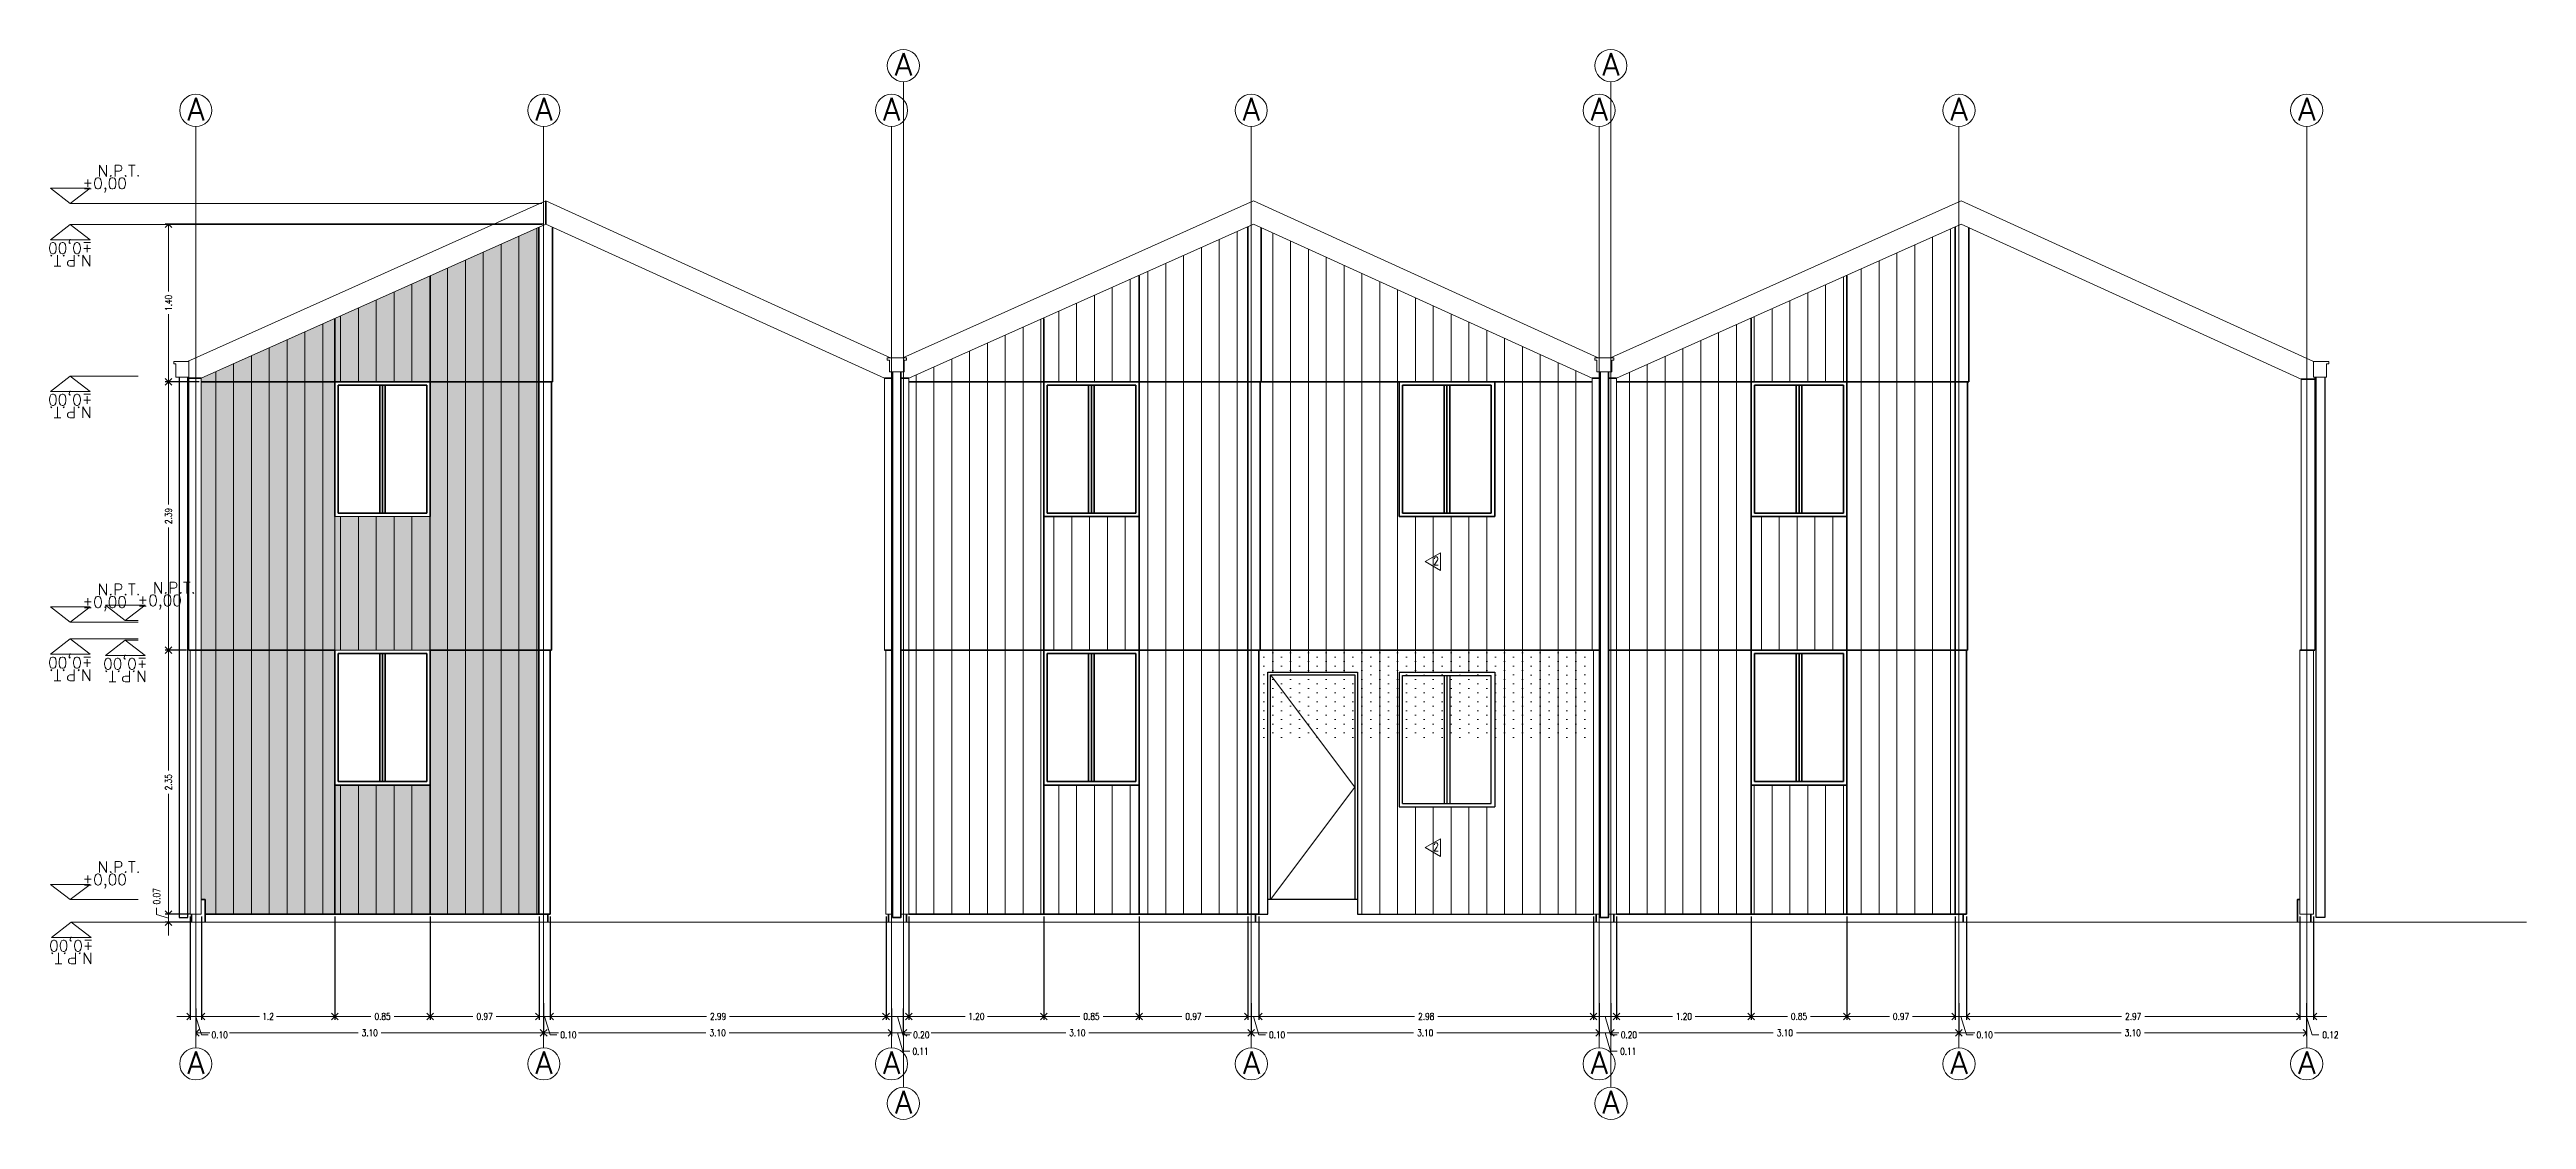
# Model space of a CAD drawing. Header units: metres. Extents: x -2 to 612, y -64 to 156.
# Drawn here: x 380.59 to 402.64, y -15.35 to -5.82 of the extents above; entities that cross this region are included whole.
import ezdxf
from ezdxf.enums import TextEntityAlignment as Align

# ---------------------------------------------------------------- set-up
doc = ezdxf.new("R2010")
doc.units = ezdxf.units.M
doc.header["$LTSCALE"] = 5
doc.header["$MEASUREMENT"] = 0
doc.linetypes.add('HIDDEN', pattern=[0.375, 0.25, -0.125])
doc.layers.get('0').update_dxf_attribs({"color": 30})
doc.layers.get('DEFPOINTS').update_dxf_attribs({"color": 210})
for name, color, linetype, lineweight in [('A-ANNO-DIMS', 3, 'Continuous', 18), ('A-ANNO-SYMB', 3, 'Continuous', 18), ('A-ANNO-TEXT', 3, 'Continuous', 18), ('A-ELEV-IDEN', 3, 'Continuous', 18), ('A-ELEV-MBE1', 7, 'Continuous', 35), ('A-ELEV-MBE2', 4, 'Continuous', 25), ('A-ELEV-PATT', 8, 'Continuous', 18), ('A-FLOR-PATT', 8, 'Continuous', 18)]:
    doc.layers.add(name, color=color, linetype=linetype, lineweight=lineweight)
doc.styles.add('E-ROMANS', font='romans.shx', dxfattribs={"width": 0.8})
doc.dimstyles.new('E-0050_ARW_12', dxfattribs={"dimscale": 0.001, "dimtxt": 60, "dimasz": 60, "dimexe": 30, "dimexo": 20, "dimgap": 30, "dimtad": 0, "dimzin": 0, "dimdsep": 46, "dimtxsty": 'E-ROMANS', "dimblk": 'OPEN90', "dimcen": 30, "dimclrd": 256, "dimclre": 256, "dimclrt": 256, "dimadec": 0, "dimazin": 0, "dimtfac": 1, "dimtmove": 1, "dimatfit": 3, "dimldrblk": 'OPEN90', "dimfxl": 1, "dimtfill": 1, "dimtolj": 1, "dimtzin": 0, "dimlwd": -1, "dimarcsym": 0})
pattern_1 = [(90, (0, 0), (-0.15875, 1e-17), [])]
pattern_2 = [(90, (-75.60791, 0), (-0.15875, 1e-17), [])]

msp = doc.modelspace()

# ---------------------------------------------------------------- texts
at = {"layer": 'A-ANNO-TEXT', "char_height": 0.075, "attachment_point": 5, "rotation": 359.999525, "style": 'E-ROMANS'}
for insert in [(392.9323, -10.37566), (392.9323, -12.92057)]:
    msp.add_mtext('\\pi-0.45,l0.45,t0.45;2', dxfattribs=dict(at, insert=insert))
at = {"layer": 'A-ANNO-TEXT', "style": 'E-ROMANS'}
for p in [(388.18916, -5.95484), (394.4882, -5.95484), (381.89012, -6.35346), (384.98867, -6.35346), (388.08412, -6.35344), (391.28616, -6.35345), (394.38316, -6.35344), (397.58676, -6.35347), (400.6822, -6.35345), (388.18951, -15.1923), (394.48855, -15.1923)]:
    msp.add_attdef('A', text='0.00', height=0.2, dxfattribs=at).set_placement(p, align=Align.MIDDLE_CENTER)
for tag, text, p in [('%%P0,00', '0.00', (381.07982, -7.09418)), ('N.P.T.', 'N.', (381.208, -6.98259)), ('N.P.T.', 'N.', (381.208, -10.70954)), ('%%P0,00', '0.00', (381.07982, -10.82113)), ('%%P0,00', '0.00', (381.07982, -13.29113)), ('N.P.T.', 'N.', (381.208, -13.17954))]:
    msp.add_attdef(tag, text=text, height=0.1, dxfattribs=at).set_placement(p, align=Align.BOTTOM_CENTER)
for tag, text, p in [('%%P0,00', '0.00', (380.77266, -7.51074)), ('N.P.T.', 'N.', (380.77266, -7.62233)), ('%%P0,00', '0.00', (380.77266, -8.86074)), ('N.P.T.', 'N.', (380.77266, -8.97233)), ('%%P0,00', '0.00', (380.77266, -11.20074)), ('%%P0,00', '0.00', (381.26261, -11.21074)), ('N.P.T.', 'N.', (380.77266, -11.31233)), ('N.P.T.', 'N.', (381.26261, -11.32233)), ('%%P0,00', '0.00', (380.78195, -13.72074)), ('N.P.T.', 'N.', (380.78195, -13.83233))]:
    msp.add_attdef(tag, text=text, height=0.1, rotation=180, dxfattribs=at).set_placement(p, align=Align.BOTTOM_CENTER)

# ---------------------------------------------------------------- blocks, each defined once
blk = doc.blocks.new('_Open90')
at = {"color": 0, "linetype": 'ByBlock', "lineweight": -2}
for p, q in [((0, 0), (-1, 0)), ((-0.5, 0.5), (0, 0)), ((0, 0), (-0.5, -0.5))]:
    blk.add_line(p, q, dxfattribs=at)
blk = doc.blocks.new('*D859')
at = {"layer": 'A-ANNO-DIMS', "lineweight": -2, "transparency": 16777216}
for p, q in [((384.987, -14.31), (384.987, -14.605)), ((381.89, -14.36), (381.89, -14.605))]:
    blk.add_line(p, q, dxfattribs=at)
at = {"layer": 'A-ANNO-DIMS', "transparency": 16777216}
for p, q in [((381.95, -14.575), (383.335, -14.575)), ((384.927, -14.575), (383.542, -14.575))]:
    blk.add_line(p, q, dxfattribs=at)
at = {"layer": 'DEFPOINTS', "color": 0, "transparency": 16777216}
for p in [(384.987, -14.29), (381.89, -14.34), (384.987, -14.575)]:
    blk.add_point(p, dxfattribs=at)
at = {"layer": 'A-ANNO-DIMS', "transparency": 16777216, "xscale": 0.06, "yscale": 0.06, "zscale": 0.06, "rotation": 180}
blk.add_blockref('_Open90', (381.89, -14.575), dxfattribs=at)
at = {"layer": 'A-ANNO-DIMS', "transparency": 16777216, "xscale": 0.06, "yscale": 0.06, "zscale": 0.06}
blk.add_blockref('_Open90', (384.987, -14.575), dxfattribs=at)
at = {"layer": 'A-ANNO-DIMS', "transparency": 16777216, "insert": (383.439, -14.575), "char_height": 0.06, "attachment_point": 5, "style": 'E-ROMANS', "bg_fill": 3, "box_fill_scale": 1.25, "bg_fill_color": 256, "bg_fill_true_color": 13158600, "bg_fill_transparency": 0}
blk.add_mtext('\\A1;3.10', dxfattribs=at)
blk = doc.blocks.new('*D860')
at = {"layer": 'A-ANNO-DIMS', "lineweight": -2, "transparency": 16777216}
for p, q in [((384.987, -14.31), (384.987, -14.605)), ((388.084, -14.36), (388.084, -14.605))]:
    blk.add_line(p, q, dxfattribs=at)
at = {"layer": 'A-ANNO-DIMS', "transparency": 16777216}
for p, q in [((385.047, -14.575), (386.432, -14.575)), ((388.024, -14.575), (386.639, -14.575))]:
    blk.add_line(p, q, dxfattribs=at)
at = {"layer": 'DEFPOINTS', "color": 0, "transparency": 16777216}
for p in [(384.987, -14.29), (388.084, -14.34), (388.084, -14.575)]:
    blk.add_point(p, dxfattribs=at)
at = {"layer": 'A-ANNO-DIMS', "transparency": 16777216, "xscale": 0.06, "yscale": 0.06, "zscale": 0.06, "rotation": 180}
blk.add_blockref('_Open90', (384.987, -14.575), dxfattribs=at)
at = {"layer": 'A-ANNO-DIMS', "transparency": 16777216, "xscale": 0.06, "yscale": 0.06, "zscale": 0.06}
blk.add_blockref('_Open90', (388.084, -14.575), dxfattribs=at)
at = {"layer": 'A-ANNO-DIMS', "transparency": 16777216, "insert": (386.536, -14.575), "char_height": 0.06, "attachment_point": 5, "style": 'E-ROMANS', "bg_fill": 3, "box_fill_scale": 1.25, "bg_fill_color": 256, "bg_fill_true_color": 13158600, "bg_fill_transparency": 0}
blk.add_mtext('\\A1;3.10', dxfattribs=at)
blk = doc.blocks.new('*D861')
at = {"layer": 'A-ANNO-DIMS', "lineweight": -2, "transparency": 16777216}
for p, q in [((388.084, -14.36), (388.084, -14.605)), ((388.189, -14.36), (388.189, -14.605))]:
    blk.add_line(p, q, dxfattribs=at)
at = {"layer": 'A-ANNO-DIMS', "transparency": 16777216}
for p, q in [((388.024, -14.575), (387.964, -14.575)), ((388.084, -14.575), (388.189, -14.575)), ((388.084, -14.575), (388.189, -14.575)), ((388.137, -14.575), (388.186, -14.74)), ((388.186, -14.74), (388.246, -14.74)), ((388.249, -14.575), (388.309, -14.575))]:
    blk.add_line(p, q, dxfattribs=at)
at = {"layer": 'DEFPOINTS', "color": 0, "transparency": 16777216}
for p in [(388.084, -14.34), (388.189, -14.34), (388.189, -14.575)]:
    blk.add_point(p, dxfattribs=at)
at = {"layer": 'A-ANNO-DIMS', "transparency": 16777216, "xscale": 0.06, "yscale": 0.06, "zscale": 0.06}
blk.add_blockref('_Open90', (388.084, -14.575), dxfattribs=at)
at = {"layer": 'A-ANNO-DIMS', "transparency": 16777216, "insert": (388.342, -14.74), "char_height": 0.06, "attachment_point": 5, "style": 'E-ROMANS', "bg_fill": 3, "box_fill_scale": 1.25, "bg_fill_color": 256, "bg_fill_true_color": 13158600, "bg_fill_transparency": 0}
blk.add_mtext('\\A1;0.11', dxfattribs=at)
at = {"layer": 'A-ANNO-DIMS', "transparency": 16777216, "xscale": 0.06, "yscale": 0.06, "zscale": 0.06, "rotation": 180}
blk.add_blockref('_Open90', (388.189, -14.575), dxfattribs=at)
blk = doc.blocks.new('*D862')
at = {"layer": 'A-ANNO-DIMS', "lineweight": -2, "transparency": 16777216}
for p, q in [((391.286, -14.31), (391.286, -14.605)), ((388.189, -14.36), (388.189, -14.605))]:
    blk.add_line(p, q, dxfattribs=at)
at = {"layer": 'A-ANNO-DIMS', "transparency": 16777216}
for p, q in [((388.249, -14.575), (389.635, -14.575)), ((391.226, -14.575), (389.841, -14.575))]:
    blk.add_line(p, q, dxfattribs=at)
at = {"layer": 'DEFPOINTS', "color": 0, "transparency": 16777216}
for p in [(391.286, -14.29), (388.189, -14.34), (391.286, -14.575)]:
    blk.add_point(p, dxfattribs=at)
at = {"layer": 'A-ANNO-DIMS', "transparency": 16777216, "xscale": 0.06, "yscale": 0.06, "zscale": 0.06, "rotation": 180}
blk.add_blockref('_Open90', (388.189, -14.575), dxfattribs=at)
at = {"layer": 'A-ANNO-DIMS', "transparency": 16777216, "xscale": 0.06, "yscale": 0.06, "zscale": 0.06}
blk.add_blockref('_Open90', (391.286, -14.575), dxfattribs=at)
at = {"layer": 'A-ANNO-DIMS', "transparency": 16777216, "insert": (389.738, -14.575), "char_height": 0.06, "attachment_point": 5, "style": 'E-ROMANS', "bg_fill": 3, "box_fill_scale": 1.25, "bg_fill_color": 256, "bg_fill_true_color": 13158600, "bg_fill_transparency": 0}
blk.add_mtext('\\A1;3.10', dxfattribs=at)
blk = doc.blocks.new('*D863')
at = {"layer": 'A-ANNO-DIMS', "lineweight": -2, "transparency": 16777216}
for p, q in [((391.286, -14.31), (391.286, -14.605)), ((394.383, -14.31), (394.383, -14.605))]:
    blk.add_line(p, q, dxfattribs=at)
at = {"layer": 'A-ANNO-DIMS', "transparency": 16777216}
for p, q in [((391.346, -14.575), (392.732, -14.575)), ((394.323, -14.575), (392.938, -14.575))]:
    blk.add_line(p, q, dxfattribs=at)
at = {"layer": 'DEFPOINTS', "color": 0, "transparency": 16777216}
for p in [(391.286, -14.29), (394.383, -14.29), (394.383, -14.575)]:
    blk.add_point(p, dxfattribs=at)
at = {"layer": 'A-ANNO-DIMS', "transparency": 16777216, "xscale": 0.06, "yscale": 0.06, "zscale": 0.06, "rotation": 180}
blk.add_blockref('_Open90', (391.286, -14.575), dxfattribs=at)
at = {"layer": 'A-ANNO-DIMS', "transparency": 16777216, "xscale": 0.06, "yscale": 0.06, "zscale": 0.06}
blk.add_blockref('_Open90', (394.383, -14.575), dxfattribs=at)
at = {"layer": 'A-ANNO-DIMS', "transparency": 16777216, "insert": (392.835, -14.575), "char_height": 0.06, "attachment_point": 5, "style": 'E-ROMANS', "bg_fill": 3, "box_fill_scale": 1.25, "bg_fill_color": 256, "bg_fill_true_color": 13158600, "bg_fill_transparency": 0}
blk.add_mtext('\\A1;3.10', dxfattribs=at)
blk = doc.blocks.new('*D864')
at = {"layer": 'A-ANNO-DIMS', "lineweight": -2, "transparency": 16777216}
for p, q in [((394.383, -14.31), (394.383, -14.605)), ((394.488, -14.31), (394.488, -14.605))]:
    blk.add_line(p, q, dxfattribs=at)
at = {"layer": 'A-ANNO-DIMS', "transparency": 16777216}
for p, q in [((394.323, -14.575), (394.263, -14.575)), ((394.383, -14.575), (394.488, -14.575)), ((394.383, -14.575), (394.488, -14.575)), ((394.436, -14.575), (394.485, -14.74)), ((394.485, -14.74), (394.545, -14.74)), ((394.548, -14.575), (394.608, -14.575))]:
    blk.add_line(p, q, dxfattribs=at)
at = {"layer": 'DEFPOINTS', "color": 0, "transparency": 16777216}
for p in [(394.383, -14.29), (394.488, -14.29), (394.488, -14.575)]:
    blk.add_point(p, dxfattribs=at)
at = {"layer": 'A-ANNO-DIMS', "transparency": 16777216, "xscale": 0.06, "yscale": 0.06, "zscale": 0.06}
blk.add_blockref('_Open90', (394.383, -14.575), dxfattribs=at)
at = {"layer": 'A-ANNO-DIMS', "transparency": 16777216, "insert": (394.642, -14.74), "char_height": 0.06, "attachment_point": 5, "style": 'E-ROMANS', "bg_fill": 3, "box_fill_scale": 1.25, "bg_fill_color": 256, "bg_fill_true_color": 13158600, "bg_fill_transparency": 0}
blk.add_mtext('\\A1;0.11', dxfattribs=at)
at = {"layer": 'A-ANNO-DIMS', "transparency": 16777216, "xscale": 0.06, "yscale": 0.06, "zscale": 0.06, "rotation": 180}
blk.add_blockref('_Open90', (394.488, -14.575), dxfattribs=at)
blk = doc.blocks.new('*D865')
at = {"layer": 'A-ANNO-DIMS', "lineweight": -2, "transparency": 16777216}
for p, q in [((394.488, -14.31), (394.488, -14.605)), ((397.585, -14.31), (397.585, -14.605))]:
    blk.add_line(p, q, dxfattribs=at)
at = {"layer": 'A-ANNO-DIMS', "transparency": 16777216}
for p, q in [((394.548, -14.575), (395.934, -14.575)), ((397.525, -14.575), (396.14, -14.575))]:
    blk.add_line(p, q, dxfattribs=at)
at = {"layer": 'DEFPOINTS', "color": 0, "transparency": 16777216}
for p in [(394.488, -14.29), (397.585, -14.29), (397.585, -14.575)]:
    blk.add_point(p, dxfattribs=at)
at = {"layer": 'A-ANNO-DIMS', "transparency": 16777216, "xscale": 0.06, "yscale": 0.06, "zscale": 0.06, "rotation": 180}
blk.add_blockref('_Open90', (394.488, -14.575), dxfattribs=at)
at = {"layer": 'A-ANNO-DIMS', "transparency": 16777216, "xscale": 0.06, "yscale": 0.06, "zscale": 0.06}
blk.add_blockref('_Open90', (397.585, -14.575), dxfattribs=at)
at = {"layer": 'A-ANNO-DIMS', "transparency": 16777216, "insert": (396.037, -14.575), "char_height": 0.06, "attachment_point": 5, "style": 'E-ROMANS', "bg_fill": 3, "box_fill_scale": 1.25, "bg_fill_color": 256, "bg_fill_true_color": 13158600, "bg_fill_transparency": 0}
blk.add_mtext('\\A1;3.10', dxfattribs=at)
blk = doc.blocks.new('*D866')
at = {"layer": 'A-ANNO-DIMS', "lineweight": -2, "transparency": 16777216}
for p, q in [((397.585, -14.31), (397.585, -14.605)), ((400.682, -14.31), (400.682, -14.605))]:
    blk.add_line(p, q, dxfattribs=at)
at = {"layer": 'A-ANNO-DIMS', "transparency": 16777216}
for p, q in [((397.645, -14.575), (399.031, -14.575)), ((400.622, -14.575), (399.237, -14.575))]:
    blk.add_line(p, q, dxfattribs=at)
at = {"layer": 'DEFPOINTS', "color": 0, "transparency": 16777216}
for p in [(397.585, -14.29), (400.682, -14.29), (400.682, -14.575)]:
    blk.add_point(p, dxfattribs=at)
at = {"layer": 'A-ANNO-DIMS', "transparency": 16777216, "xscale": 0.06, "yscale": 0.06, "zscale": 0.06, "rotation": 180}
blk.add_blockref('_Open90', (397.585, -14.575), dxfattribs=at)
at = {"layer": 'A-ANNO-DIMS', "transparency": 16777216, "xscale": 0.06, "yscale": 0.06, "zscale": 0.06}
blk.add_blockref('_Open90', (400.682, -14.575), dxfattribs=at)
at = {"layer": 'A-ANNO-DIMS', "transparency": 16777216, "insert": (399.134, -14.575), "char_height": 0.06, "attachment_point": 5, "style": 'E-ROMANS', "bg_fill": 3, "box_fill_scale": 1.25, "bg_fill_color": 256, "bg_fill_true_color": 13158600, "bg_fill_transparency": 0}
blk.add_mtext('\\A1;3.10', dxfattribs=at)
blk = doc.blocks.new('*D1462')
at = {"layer": 'A-ANNO-DIMS', "lineweight": -2, "transparency": 16777216}
for p, q in [((381.841, -13.54), (381.841, -14.459)), ((381.94, -13.54), (381.94, -14.459))]:
    blk.add_line(p, q, dxfattribs=at)
at = {"layer": 'A-ANNO-DIMS', "transparency": 16777216}
for p, q in [((381.781, -14.429), (381.721, -14.429)), ((381.841, -14.429), (381.94, -14.429)), ((381.841, -14.429), (381.94, -14.429)), ((381.89, -14.429), (381.94, -14.594)), ((382, -14.429), (382.06, -14.429)), ((381.94, -14.594), (382, -14.594))]:
    blk.add_line(p, q, dxfattribs=at)
at = {"layer": 'DEFPOINTS', "color": 0, "transparency": 16777216}
for p in [(381.841, -13.52), (381.94, -13.52), (381.94, -14.429)]:
    blk.add_point(p, dxfattribs=at)
at = {"layer": 'A-ANNO-DIMS', "transparency": 16777216, "xscale": 0.06, "yscale": 0.06, "zscale": 0.06}
blk.add_blockref('_Open90', (381.841, -14.429), dxfattribs=at)
at = {"layer": 'A-ANNO-DIMS', "transparency": 16777216, "insert": (382.103, -14.594), "char_height": 0.06, "attachment_point": 5, "style": 'E-ROMANS', "bg_fill": 3, "box_fill_scale": 1.25, "bg_fill_color": 256, "bg_fill_true_color": 13158600, "bg_fill_transparency": 0}
blk.add_mtext('\\A1;0.10', dxfattribs=at)
at = {"layer": 'A-ANNO-DIMS', "transparency": 16777216, "xscale": 0.06, "yscale": 0.06, "zscale": 0.06, "rotation": 180}
blk.add_blockref('_Open90', (381.94, -14.429), dxfattribs=at)
blk = doc.blocks.new('*D1463')
at = {"layer": 'A-ANNO-DIMS', "lineweight": -2, "transparency": 16777216}
for p, q in [((381.94, -13.54), (381.94, -14.459)), ((383.128, -13.54), (383.128, -14.459))]:
    blk.add_line(p, q, dxfattribs=at)
at = {"layer": 'A-ANNO-DIMS', "transparency": 16777216}
for p, q in [((382, -14.429), (382.457, -14.429)), ((383.068, -14.429), (382.61, -14.429))]:
    blk.add_line(p, q, dxfattribs=at)
at = {"layer": 'DEFPOINTS', "color": 0, "transparency": 16777216}
for p in [(381.94, -13.52), (383.128, -13.52), (383.128, -14.429)]:
    blk.add_point(p, dxfattribs=at)
at = {"layer": 'A-ANNO-DIMS', "transparency": 16777216, "xscale": 0.06, "yscale": 0.06, "zscale": 0.06, "rotation": 180}
blk.add_blockref('_Open90', (381.94, -14.429), dxfattribs=at)
at = {"layer": 'A-ANNO-DIMS', "transparency": 16777216, "xscale": 0.06, "yscale": 0.06, "zscale": 0.06}
blk.add_blockref('_Open90', (383.128, -14.429), dxfattribs=at)
at = {"layer": 'A-ANNO-DIMS', "transparency": 16777216, "insert": (382.534, -14.429), "char_height": 0.06, "attachment_point": 5, "style": 'E-ROMANS', "bg_fill": 3, "box_fill_scale": 1.25, "bg_fill_color": 256, "bg_fill_true_color": 13158600, "bg_fill_transparency": 0}
blk.add_mtext('\\A1;1.2', dxfattribs=at)
blk = doc.blocks.new('*D1464')
at = {"layer": 'A-ANNO-DIMS', "lineweight": -2, "transparency": 16777216}
for p, q in [((383.128, -13.54), (383.128, -14.459)), ((383.978, -13.54), (383.978, -14.459))]:
    blk.add_line(p, q, dxfattribs=at)
at = {"layer": 'A-ANNO-DIMS', "transparency": 16777216}
for p, q in [((383.188, -14.429), (383.449, -14.429)), ((383.918, -14.429), (383.656, -14.429))]:
    blk.add_line(p, q, dxfattribs=at)
at = {"layer": 'DEFPOINTS', "color": 0, "transparency": 16777216}
for p in [(383.128, -13.52), (383.978, -13.52), (383.978, -14.429)]:
    blk.add_point(p, dxfattribs=at)
at = {"layer": 'A-ANNO-DIMS', "transparency": 16777216, "xscale": 0.06, "yscale": 0.06, "zscale": 0.06, "rotation": 180}
blk.add_blockref('_Open90', (383.128, -14.429), dxfattribs=at)
at = {"layer": 'A-ANNO-DIMS', "transparency": 16777216, "xscale": 0.06, "yscale": 0.06, "zscale": 0.06}
blk.add_blockref('_Open90', (383.978, -14.429), dxfattribs=at)
at = {"layer": 'A-ANNO-DIMS', "transparency": 16777216, "insert": (383.553, -14.429), "char_height": 0.06, "attachment_point": 5, "style": 'E-ROMANS', "bg_fill": 3, "box_fill_scale": 1.25, "bg_fill_color": 256, "bg_fill_true_color": 13158600, "bg_fill_transparency": 0}
blk.add_mtext('\\A1;0.85', dxfattribs=at)
blk = doc.blocks.new('*D1465')
at = {"layer": 'A-ANNO-DIMS', "lineweight": -2, "transparency": 16777216}
for p, q in [((383.978, -13.54), (383.978, -14.459)), ((384.946, -13.54), (384.946, -14.459))]:
    blk.add_line(p, q, dxfattribs=at)
at = {"layer": 'A-ANNO-DIMS', "transparency": 16777216}
for p, q in [((384.038, -14.429), (384.358, -14.429)), ((384.886, -14.429), (384.565, -14.429))]:
    blk.add_line(p, q, dxfattribs=at)
at = {"layer": 'DEFPOINTS', "color": 0, "transparency": 16777216}
for p in [(383.978, -13.52), (384.946, -13.52), (384.946, -14.429)]:
    blk.add_point(p, dxfattribs=at)
at = {"layer": 'A-ANNO-DIMS', "transparency": 16777216, "xscale": 0.06, "yscale": 0.06, "zscale": 0.06, "rotation": 180}
blk.add_blockref('_Open90', (383.978, -14.429), dxfattribs=at)
at = {"layer": 'A-ANNO-DIMS', "transparency": 16777216, "xscale": 0.06, "yscale": 0.06, "zscale": 0.06}
blk.add_blockref('_Open90', (384.946, -14.429), dxfattribs=at)
at = {"layer": 'A-ANNO-DIMS', "transparency": 16777216, "insert": (384.462, -14.429), "char_height": 0.06, "attachment_point": 5, "style": 'E-ROMANS', "bg_fill": 3, "box_fill_scale": 1.25, "bg_fill_color": 256, "bg_fill_true_color": 13158600, "bg_fill_transparency": 0}
blk.add_mtext('\\A1;0.97', dxfattribs=at)
blk = doc.blocks.new('*D1466')
at = {"layer": 'A-ANNO-DIMS', "lineweight": -2, "transparency": 16777216}
for p, q in [((384.946, -13.54), (384.946, -14.459)), ((385.046, -13.54), (385.046, -14.459))]:
    blk.add_line(p, q, dxfattribs=at)
at = {"layer": 'A-ANNO-DIMS', "transparency": 16777216}
for p, q in [((384.886, -14.429), (384.826, -14.429)), ((384.946, -14.429), (385.046, -14.429)), ((384.946, -14.429), (385.046, -14.429)), ((384.996, -14.429), (385.045, -14.594)), ((385.106, -14.429), (385.166, -14.429)), ((385.045, -14.594), (385.105, -14.594))]:
    blk.add_line(p, q, dxfattribs=at)
at = {"layer": 'DEFPOINTS', "color": 0, "transparency": 16777216}
for p in [(384.946, -13.52), (385.046, -13.52), (385.046, -14.429)]:
    blk.add_point(p, dxfattribs=at)
at = {"layer": 'A-ANNO-DIMS', "transparency": 16777216, "xscale": 0.06, "yscale": 0.06, "zscale": 0.06}
blk.add_blockref('_Open90', (384.946, -14.429), dxfattribs=at)
at = {"layer": 'A-ANNO-DIMS', "transparency": 16777216, "insert": (385.208, -14.594), "char_height": 0.06, "attachment_point": 5, "style": 'E-ROMANS', "bg_fill": 3, "box_fill_scale": 1.25, "bg_fill_color": 256, "bg_fill_true_color": 13158600, "bg_fill_transparency": 0}
blk.add_mtext('\\A1;0.10', dxfattribs=at)
at = {"layer": 'A-ANNO-DIMS', "transparency": 16777216, "xscale": 0.06, "yscale": 0.06, "zscale": 0.06, "rotation": 180}
blk.add_blockref('_Open90', (385.046, -14.429), dxfattribs=at)
blk = doc.blocks.new('*D1467')
at = {"layer": 'A-ANNO-DIMS', "lineweight": -2, "transparency": 16777216}
for p, q in [((385.046, -13.54), (385.046, -14.459)), ((388.035, -13.54), (388.035, -14.459))]:
    blk.add_line(p, q, dxfattribs=at)
at = {"layer": 'A-ANNO-DIMS', "transparency": 16777216}
for p, q in [((385.106, -14.429), (386.438, -14.429)), ((387.975, -14.429), (386.642, -14.429))]:
    blk.add_line(p, q, dxfattribs=at)
at = {"layer": 'DEFPOINTS', "color": 0, "transparency": 16777216}
for p in [(385.046, -13.52), (388.035, -13.52), (388.035, -14.429)]:
    blk.add_point(p, dxfattribs=at)
at = {"layer": 'A-ANNO-DIMS', "transparency": 16777216, "xscale": 0.06, "yscale": 0.06, "zscale": 0.06, "rotation": 180}
blk.add_blockref('_Open90', (385.046, -14.429), dxfattribs=at)
at = {"layer": 'A-ANNO-DIMS', "transparency": 16777216, "xscale": 0.06, "yscale": 0.06, "zscale": 0.06}
blk.add_blockref('_Open90', (388.035, -14.429), dxfattribs=at)
at = {"layer": 'A-ANNO-DIMS', "transparency": 16777216, "insert": (386.54, -14.429), "char_height": 0.06, "attachment_point": 5, "style": 'E-ROMANS', "bg_fill": 3, "box_fill_scale": 1.25, "bg_fill_color": 256, "bg_fill_true_color": 13158600, "bg_fill_transparency": 0}
blk.add_mtext('\\A1;2.99', dxfattribs=at)
blk = doc.blocks.new('*D1468')
at = {"layer": 'A-ANNO-DIMS', "lineweight": -2, "transparency": 16777216}
for p, q in [((388.035, -13.54), (388.035, -14.459)), ((388.239, -13.54), (388.239, -14.459))]:
    blk.add_line(p, q, dxfattribs=at)
at = {"layer": 'A-ANNO-DIMS', "transparency": 16777216}
for p, q in [((388.095, -14.429), (388.179, -14.429)), ((388.137, -14.429), (388.186, -14.594)), ((388.186, -14.594), (388.246, -14.594))]:
    blk.add_line(p, q, dxfattribs=at)
at = {"layer": 'DEFPOINTS', "color": 0, "transparency": 16777216}
for p in [(388.035, -13.52), (388.239, -13.52), (388.239, -14.429)]:
    blk.add_point(p, dxfattribs=at)
at = {"layer": 'A-ANNO-DIMS', "transparency": 16777216, "xscale": 0.06, "yscale": 0.06, "zscale": 0.06, "rotation": 180}
blk.add_blockref('_Open90', (388.035, -14.429), dxfattribs=at)
at = {"layer": 'A-ANNO-DIMS', "transparency": 16777216, "insert": (388.349, -14.594), "char_height": 0.06, "attachment_point": 5, "style": 'E-ROMANS', "bg_fill": 3, "box_fill_scale": 1.25, "bg_fill_color": 256, "bg_fill_true_color": 13158600, "bg_fill_transparency": 0}
blk.add_mtext('\\A1;0.20', dxfattribs=at)
at = {"layer": 'A-ANNO-DIMS', "transparency": 16777216, "xscale": 0.06, "yscale": 0.06, "zscale": 0.06}
blk.add_blockref('_Open90', (388.239, -14.429), dxfattribs=at)
blk = doc.blocks.new('*D1469')
at = {"layer": 'A-ANNO-DIMS', "lineweight": -2, "transparency": 16777216}
for p, q in [((388.239, -13.54), (388.239, -14.459)), ((389.439, -13.54), (389.439, -14.459))]:
    blk.add_line(p, q, dxfattribs=at)
at = {"layer": 'A-ANNO-DIMS', "transparency": 16777216}
for p, q in [((388.299, -14.429), (388.739, -14.429)), ((389.379, -14.429), (388.938, -14.429))]:
    blk.add_line(p, q, dxfattribs=at)
at = {"layer": 'DEFPOINTS', "color": 0, "transparency": 16777216}
for p in [(388.239, -13.52), (389.439, -13.52), (389.439, -14.429)]:
    blk.add_point(p, dxfattribs=at)
at = {"layer": 'A-ANNO-DIMS', "transparency": 16777216, "xscale": 0.06, "yscale": 0.06, "zscale": 0.06, "rotation": 180}
blk.add_blockref('_Open90', (388.239, -14.429), dxfattribs=at)
at = {"layer": 'A-ANNO-DIMS', "transparency": 16777216, "xscale": 0.06, "yscale": 0.06, "zscale": 0.06}
blk.add_blockref('_Open90', (389.439, -14.429), dxfattribs=at)
at = {"layer": 'A-ANNO-DIMS', "transparency": 16777216, "insert": (388.839, -14.429), "char_height": 0.06, "attachment_point": 5, "style": 'E-ROMANS', "bg_fill": 3, "box_fill_scale": 1.25, "bg_fill_color": 256, "bg_fill_true_color": 13158600, "bg_fill_transparency": 0}
blk.add_mtext('\\A1;1.20', dxfattribs=at)
blk = doc.blocks.new('*D1470')
at = {"layer": 'A-ANNO-DIMS', "lineweight": -2, "transparency": 16777216}
for p, q in [((389.439, -13.54), (389.439, -14.459)), ((390.289, -13.54), (390.289, -14.459))]:
    blk.add_line(p, q, dxfattribs=at)
at = {"layer": 'A-ANNO-DIMS', "transparency": 16777216}
for p, q in [((389.499, -14.429), (389.761, -14.429)), ((390.229, -14.429), (389.967, -14.429))]:
    blk.add_line(p, q, dxfattribs=at)
at = {"layer": 'DEFPOINTS', "color": 0, "transparency": 16777216}
for p in [(389.439, -13.52), (390.289, -13.52), (390.289, -14.429)]:
    blk.add_point(p, dxfattribs=at)
at = {"layer": 'A-ANNO-DIMS', "transparency": 16777216, "xscale": 0.06, "yscale": 0.06, "zscale": 0.06, "rotation": 180}
blk.add_blockref('_Open90', (389.439, -14.429), dxfattribs=at)
at = {"layer": 'A-ANNO-DIMS', "transparency": 16777216, "xscale": 0.06, "yscale": 0.06, "zscale": 0.06}
blk.add_blockref('_Open90', (390.289, -14.429), dxfattribs=at)
at = {"layer": 'A-ANNO-DIMS', "transparency": 16777216, "insert": (389.864, -14.429), "char_height": 0.06, "attachment_point": 5, "style": 'E-ROMANS', "bg_fill": 3, "box_fill_scale": 1.25, "bg_fill_color": 256, "bg_fill_true_color": 13158600, "bg_fill_transparency": 0}
blk.add_mtext('\\A1;0.85', dxfattribs=at)
blk = doc.blocks.new('*D1471')
at = {"layer": 'A-ANNO-DIMS', "lineweight": -2, "transparency": 16777216}
for p, q in [((390.289, -13.54), (390.289, -14.459)), ((391.255, -13.54), (391.255, -14.459))]:
    blk.add_line(p, q, dxfattribs=at)
at = {"layer": 'A-ANNO-DIMS', "transparency": 16777216}
for p, q in [((390.349, -14.429), (390.669, -14.429)), ((391.195, -14.429), (390.875, -14.429))]:
    blk.add_line(p, q, dxfattribs=at)
at = {"layer": 'DEFPOINTS', "color": 0, "transparency": 16777216}
for p in [(390.289, -13.52), (391.255, -13.52), (391.255, -14.429)]:
    blk.add_point(p, dxfattribs=at)
at = {"layer": 'A-ANNO-DIMS', "transparency": 16777216, "xscale": 0.06, "yscale": 0.06, "zscale": 0.06, "rotation": 180}
blk.add_blockref('_Open90', (390.289, -14.429), dxfattribs=at)
at = {"layer": 'A-ANNO-DIMS', "transparency": 16777216, "xscale": 0.06, "yscale": 0.06, "zscale": 0.06}
blk.add_blockref('_Open90', (391.255, -14.429), dxfattribs=at)
at = {"layer": 'A-ANNO-DIMS', "transparency": 16777216, "insert": (390.772, -14.429), "char_height": 0.06, "attachment_point": 5, "style": 'E-ROMANS', "bg_fill": 3, "box_fill_scale": 1.25, "bg_fill_color": 256, "bg_fill_true_color": 13158600, "bg_fill_transparency": 0}
blk.add_mtext('\\A1;0.97', dxfattribs=at)
blk = doc.blocks.new('*D1472')
at = {"layer": 'A-ANNO-DIMS', "lineweight": -2, "transparency": 16777216}
for p, q in [((391.255, -13.54), (391.255, -14.459)), ((391.355, -13.54), (391.355, -14.459))]:
    blk.add_line(p, q, dxfattribs=at)
at = {"layer": 'A-ANNO-DIMS', "transparency": 16777216}
for p, q in [((391.195, -14.429), (391.135, -14.429)), ((391.255, -14.429), (391.355, -14.429)), ((391.255, -14.429), (391.355, -14.429)), ((391.305, -14.429), (391.354, -14.594)), ((391.415, -14.429), (391.475, -14.429)), ((391.354, -14.594), (391.414, -14.594))]:
    blk.add_line(p, q, dxfattribs=at)
at = {"layer": 'DEFPOINTS', "color": 0, "transparency": 16777216}
for p in [(391.255, -13.52), (391.355, -13.52), (391.355, -14.429)]:
    blk.add_point(p, dxfattribs=at)
at = {"layer": 'A-ANNO-DIMS', "transparency": 16777216, "xscale": 0.06, "yscale": 0.06, "zscale": 0.06}
blk.add_blockref('_Open90', (391.255, -14.429), dxfattribs=at)
at = {"layer": 'A-ANNO-DIMS', "transparency": 16777216, "insert": (391.517, -14.594), "char_height": 0.06, "attachment_point": 5, "style": 'E-ROMANS', "bg_fill": 3, "box_fill_scale": 1.25, "bg_fill_color": 256, "bg_fill_true_color": 13158600, "bg_fill_transparency": 0}
blk.add_mtext('\\A1;0.10', dxfattribs=at)
at = {"layer": 'A-ANNO-DIMS', "transparency": 16777216, "xscale": 0.06, "yscale": 0.06, "zscale": 0.06, "rotation": 180}
blk.add_blockref('_Open90', (391.355, -14.429), dxfattribs=at)
blk = doc.blocks.new('*D1473')
at = {"layer": 'A-ANNO-DIMS', "lineweight": -2, "transparency": 16777216}
for p, q in [((391.355, -13.54), (391.355, -14.459)), ((394.334, -13.54), (394.334, -14.459))]:
    blk.add_line(p, q, dxfattribs=at)
at = {"layer": 'A-ANNO-DIMS', "transparency": 16777216}
for p, q in [((391.415, -14.429), (392.741, -14.429)), ((394.274, -14.429), (392.947, -14.429))]:
    blk.add_line(p, q, dxfattribs=at)
at = {"layer": 'DEFPOINTS', "color": 0, "transparency": 16777216}
for p in [(391.355, -13.52), (394.334, -13.52), (394.334, -14.429)]:
    blk.add_point(p, dxfattribs=at)
at = {"layer": 'A-ANNO-DIMS', "transparency": 16777216, "xscale": 0.06, "yscale": 0.06, "zscale": 0.06, "rotation": 180}
blk.add_blockref('_Open90', (391.355, -14.429), dxfattribs=at)
at = {"layer": 'A-ANNO-DIMS', "transparency": 16777216, "xscale": 0.06, "yscale": 0.06, "zscale": 0.06}
blk.add_blockref('_Open90', (394.334, -14.429), dxfattribs=at)
at = {"layer": 'A-ANNO-DIMS', "transparency": 16777216, "insert": (392.844, -14.429), "char_height": 0.06, "attachment_point": 5, "style": 'E-ROMANS', "bg_fill": 3, "box_fill_scale": 1.25, "bg_fill_color": 256, "bg_fill_true_color": 13158600, "bg_fill_transparency": 0}
blk.add_mtext('\\A1;2.98', dxfattribs=at)
blk = doc.blocks.new('*D1474')
at = {"layer": 'A-ANNO-DIMS', "lineweight": -2, "transparency": 16777216}
for p, q in [((394.334, -13.54), (394.334, -14.459)), ((394.538, -13.54), (394.538, -14.459))]:
    blk.add_line(p, q, dxfattribs=at)
at = {"layer": 'A-ANNO-DIMS', "transparency": 16777216}
for p, q in [((394.394, -14.429), (394.478, -14.429)), ((394.436, -14.429), (394.485, -14.594)), ((394.485, -14.594), (394.545, -14.594))]:
    blk.add_line(p, q, dxfattribs=at)
at = {"layer": 'DEFPOINTS', "color": 0, "transparency": 16777216}
for p in [(394.334, -13.52), (394.538, -13.52), (394.538, -14.429)]:
    blk.add_point(p, dxfattribs=at)
at = {"layer": 'A-ANNO-DIMS', "transparency": 16777216, "xscale": 0.06, "yscale": 0.06, "zscale": 0.06, "rotation": 180}
blk.add_blockref('_Open90', (394.334, -14.429), dxfattribs=at)
at = {"layer": 'A-ANNO-DIMS', "transparency": 16777216, "insert": (394.648, -14.594), "char_height": 0.06, "attachment_point": 5, "style": 'E-ROMANS', "bg_fill": 3, "box_fill_scale": 1.25, "bg_fill_color": 256, "bg_fill_true_color": 13158600, "bg_fill_transparency": 0}
blk.add_mtext('\\A1;0.20', dxfattribs=at)
at = {"layer": 'A-ANNO-DIMS', "transparency": 16777216, "xscale": 0.06, "yscale": 0.06, "zscale": 0.06}
blk.add_blockref('_Open90', (394.538, -14.429), dxfattribs=at)
blk = doc.blocks.new('*D1475')
at = {"layer": 'A-ANNO-DIMS', "lineweight": -2, "transparency": 16777216}
for p, q in [((394.538, -13.54), (394.538, -14.459)), ((395.738, -13.54), (395.738, -14.459))]:
    blk.add_line(p, q, dxfattribs=at)
at = {"layer": 'A-ANNO-DIMS', "transparency": 16777216}
for p, q in [((394.598, -14.429), (395.038, -14.429)), ((395.678, -14.429), (395.237, -14.429))]:
    blk.add_line(p, q, dxfattribs=at)
at = {"layer": 'DEFPOINTS', "color": 0, "transparency": 16777216}
for p in [(394.538, -13.52), (395.738, -13.52), (395.738, -14.429)]:
    blk.add_point(p, dxfattribs=at)
at = {"layer": 'A-ANNO-DIMS', "transparency": 16777216, "xscale": 0.06, "yscale": 0.06, "zscale": 0.06, "rotation": 180}
blk.add_blockref('_Open90', (394.538, -14.429), dxfattribs=at)
at = {"layer": 'A-ANNO-DIMS', "transparency": 16777216, "xscale": 0.06, "yscale": 0.06, "zscale": 0.06}
blk.add_blockref('_Open90', (395.738, -14.429), dxfattribs=at)
at = {"layer": 'A-ANNO-DIMS', "transparency": 16777216, "insert": (395.138, -14.429), "char_height": 0.06, "attachment_point": 5, "style": 'E-ROMANS', "bg_fill": 3, "box_fill_scale": 1.25, "bg_fill_color": 256, "bg_fill_true_color": 13158600, "bg_fill_transparency": 0}
blk.add_mtext('\\A1;1.20', dxfattribs=at)
blk = doc.blocks.new('*D1476')
at = {"layer": 'A-ANNO-DIMS', "lineweight": -2, "transparency": 16777216}
for p, q in [((395.738, -13.54), (395.738, -14.459)), ((396.588, -13.54), (396.588, -14.459))]:
    blk.add_line(p, q, dxfattribs=at)
at = {"layer": 'A-ANNO-DIMS', "transparency": 16777216}
for p, q in [((395.798, -14.429), (396.06, -14.429)), ((396.528, -14.429), (396.266, -14.429))]:
    blk.add_line(p, q, dxfattribs=at)
at = {"layer": 'DEFPOINTS', "color": 0, "transparency": 16777216}
for p in [(395.738, -13.52), (396.588, -13.52), (396.588, -14.429)]:
    blk.add_point(p, dxfattribs=at)
at = {"layer": 'A-ANNO-DIMS', "transparency": 16777216, "xscale": 0.06, "yscale": 0.06, "zscale": 0.06, "rotation": 180}
blk.add_blockref('_Open90', (395.738, -14.429), dxfattribs=at)
at = {"layer": 'A-ANNO-DIMS', "transparency": 16777216, "xscale": 0.06, "yscale": 0.06, "zscale": 0.06}
blk.add_blockref('_Open90', (396.588, -14.429), dxfattribs=at)
at = {"layer": 'A-ANNO-DIMS', "transparency": 16777216, "insert": (396.163, -14.429), "char_height": 0.06, "attachment_point": 5, "style": 'E-ROMANS', "bg_fill": 3, "box_fill_scale": 1.25, "bg_fill_color": 256, "bg_fill_true_color": 13158600, "bg_fill_transparency": 0}
blk.add_mtext('\\A1;0.85', dxfattribs=at)
blk = doc.blocks.new('*D1477')
at = {"layer": 'A-ANNO-DIMS', "lineweight": -2, "transparency": 16777216}
for p, q in [((396.588, -13.54), (396.588, -14.459)), ((397.554, -13.54), (397.554, -14.459))]:
    blk.add_line(p, q, dxfattribs=at)
at = {"layer": 'A-ANNO-DIMS', "transparency": 16777216}
for p, q in [((396.648, -14.429), (396.968, -14.429)), ((397.494, -14.429), (397.174, -14.429))]:
    blk.add_line(p, q, dxfattribs=at)
at = {"layer": 'DEFPOINTS', "color": 0, "transparency": 16777216}
for p in [(396.588, -13.52), (397.554, -13.52), (397.554, -14.429)]:
    blk.add_point(p, dxfattribs=at)
at = {"layer": 'A-ANNO-DIMS', "transparency": 16777216, "xscale": 0.06, "yscale": 0.06, "zscale": 0.06, "rotation": 180}
blk.add_blockref('_Open90', (396.588, -14.429), dxfattribs=at)
at = {"layer": 'A-ANNO-DIMS', "transparency": 16777216, "xscale": 0.06, "yscale": 0.06, "zscale": 0.06}
blk.add_blockref('_Open90', (397.554, -14.429), dxfattribs=at)
at = {"layer": 'A-ANNO-DIMS', "transparency": 16777216, "insert": (397.071, -14.429), "char_height": 0.06, "attachment_point": 5, "style": 'E-ROMANS', "bg_fill": 3, "box_fill_scale": 1.25, "bg_fill_color": 256, "bg_fill_true_color": 13158600, "bg_fill_transparency": 0}
blk.add_mtext('\\A1;0.97', dxfattribs=at)
blk = doc.blocks.new('*D1478')
at = {"layer": 'A-ANNO-DIMS', "lineweight": -2, "transparency": 16777216}
for p, q in [((397.554, -13.54), (397.554, -14.459)), ((397.654, -13.54), (397.654, -14.459))]:
    blk.add_line(p, q, dxfattribs=at)
at = {"layer": 'A-ANNO-DIMS', "transparency": 16777216}
for p, q in [((397.494, -14.429), (397.434, -14.429)), ((397.554, -14.429), (397.654, -14.429)), ((397.554, -14.429), (397.654, -14.429)), ((397.604, -14.429), (397.653, -14.594)), ((397.714, -14.429), (397.774, -14.429)), ((397.653, -14.594), (397.713, -14.594))]:
    blk.add_line(p, q, dxfattribs=at)
at = {"layer": 'DEFPOINTS', "color": 0, "transparency": 16777216}
for p in [(397.554, -13.52), (397.654, -13.52), (397.654, -14.429)]:
    blk.add_point(p, dxfattribs=at)
at = {"layer": 'A-ANNO-DIMS', "transparency": 16777216, "xscale": 0.06, "yscale": 0.06, "zscale": 0.06}
blk.add_blockref('_Open90', (397.554, -14.429), dxfattribs=at)
at = {"layer": 'A-ANNO-DIMS', "transparency": 16777216, "insert": (397.816, -14.594), "char_height": 0.06, "attachment_point": 5, "style": 'E-ROMANS', "bg_fill": 3, "box_fill_scale": 1.25, "bg_fill_color": 256, "bg_fill_true_color": 13158600, "bg_fill_transparency": 0}
blk.add_mtext('\\A1;0.10', dxfattribs=at)
at = {"layer": 'A-ANNO-DIMS', "transparency": 16777216, "xscale": 0.06, "yscale": 0.06, "zscale": 0.06, "rotation": 180}
blk.add_blockref('_Open90', (397.654, -14.429), dxfattribs=at)
blk = doc.blocks.new('*D1479')
at = {"layer": 'A-ANNO-DIMS', "lineweight": -2, "transparency": 16777216}
for p, q in [((397.654, -13.54), (397.654, -14.459)), ((400.622, -13.54), (400.622, -14.459))]:
    blk.add_line(p, q, dxfattribs=at)
at = {"layer": 'A-ANNO-DIMS', "transparency": 16777216}
for p, q in [((397.714, -14.429), (399.035, -14.429)), ((400.562, -14.429), (399.241, -14.429))]:
    blk.add_line(p, q, dxfattribs=at)
at = {"layer": 'DEFPOINTS', "color": 0, "transparency": 16777216}
for p in [(397.654, -13.52), (400.622, -13.52), (400.622, -14.429)]:
    blk.add_point(p, dxfattribs=at)
at = {"layer": 'A-ANNO-DIMS', "transparency": 16777216, "xscale": 0.06, "yscale": 0.06, "zscale": 0.06, "rotation": 180}
blk.add_blockref('_Open90', (397.654, -14.429), dxfattribs=at)
at = {"layer": 'A-ANNO-DIMS', "transparency": 16777216, "xscale": 0.06, "yscale": 0.06, "zscale": 0.06}
blk.add_blockref('_Open90', (400.622, -14.429), dxfattribs=at)
at = {"layer": 'A-ANNO-DIMS', "transparency": 16777216, "insert": (399.138, -14.429), "char_height": 0.06, "attachment_point": 5, "style": 'E-ROMANS', "bg_fill": 3, "box_fill_scale": 1.25, "bg_fill_color": 256, "bg_fill_true_color": 13158600, "bg_fill_transparency": 0}
blk.add_mtext('\\A1;2.97', dxfattribs=at)
blk = doc.blocks.new('*D1480')
at = {"layer": 'A-ANNO-DIMS', "lineweight": -2, "transparency": 16777216}
for p, q in [((400.622, -13.54), (400.622, -14.459)), ((400.742, -13.54), (400.742, -14.459))]:
    blk.add_line(p, q, dxfattribs=at)
at = {"layer": 'A-ANNO-DIMS', "transparency": 16777216}
for p, q in [((400.562, -14.429), (400.502, -14.429)), ((400.622, -14.429), (400.742, -14.429)), ((400.622, -14.429), (400.742, -14.429)), ((400.682, -14.429), (400.731, -14.594)), ((400.802, -14.429), (400.862, -14.429)), ((400.731, -14.594), (400.791, -14.594))]:
    blk.add_line(p, q, dxfattribs=at)
at = {"layer": 'DEFPOINTS', "color": 0, "transparency": 16777216}
for p in [(400.622, -13.52), (400.742, -13.52), (400.742, -14.429)]:
    blk.add_point(p, dxfattribs=at)
at = {"layer": 'A-ANNO-DIMS', "transparency": 16777216, "xscale": 0.06, "yscale": 0.06, "zscale": 0.06}
blk.add_blockref('_Open90', (400.622, -14.429), dxfattribs=at)
at = {"layer": 'A-ANNO-DIMS', "transparency": 16777216, "insert": (400.894, -14.594), "char_height": 0.06, "attachment_point": 5, "style": 'E-ROMANS', "bg_fill": 3, "box_fill_scale": 1.25, "bg_fill_color": 256, "bg_fill_true_color": 13158600, "bg_fill_transparency": 0}
blk.add_mtext('\\A1;0.12', dxfattribs=at)
at = {"layer": 'A-ANNO-DIMS', "transparency": 16777216, "xscale": 0.06, "yscale": 0.06, "zscale": 0.06, "rotation": 180}
blk.add_blockref('_Open90', (400.742, -14.429), dxfattribs=at)
blk = doc.blocks.new('*D1481')
at = {"layer": 'A-ANNO-DIMS', "transparency": 16777216}
for p, q in [((381.647, -13.46), (381.647, -13.4)), ((381.542, -13.523), (381.542, -13.463)), ((381.647, -13.555), (381.542, -13.523)), ((381.647, -13.65), (381.647, -13.71))]:
    blk.add_line(p, q, dxfattribs=at)
at = {"layer": 'A-ANNO-DIMS', "lineweight": -2, "transparency": 16777216}
for p, q in [((381.833, -13.52), (381.617, -13.52)), ((381.833, -13.59), (381.617, -13.59))]:
    blk.add_line(p, q, dxfattribs=at)
at = {"layer": 'DEFPOINTS', "color": 0, "transparency": 16777216}
for p in [(381.853, -13.52), (381.853, -13.59)]:
    blk.add_point(p, dxfattribs=at)
at = {"layer": 'A-ANNO-DIMS', "transparency": 16777216, "xscale": 0.06, "yscale": 0.06, "zscale": 0.06, "rotation": 90}
blk.add_blockref('_Open90', (381.647, -13.59), dxfattribs=at)
at = {"layer": 'A-ANNO-DIMS', "transparency": 16777216, "insert": (381.542, -13.36), "char_height": 0.06, "attachment_point": 5, "rotation": 90, "style": 'E-ROMANS', "bg_fill": 3, "box_fill_scale": 1.25, "bg_fill_color": 256, "bg_fill_true_color": 13158600, "bg_fill_transparency": 0}
blk.add_mtext('\\A1;0.07', dxfattribs=at)
at = {"layer": 'A-ANNO-DIMS', "transparency": 16777216}
blk.add_line((381.647, -13.59), (381.647, -13.52), dxfattribs=at)
blk.add_line((381.647, -13.59), (381.647, -13.52), dxfattribs=at)
at = {"layer": 'DEFPOINTS', "color": 0, "transparency": 16777216}
blk.add_point((381.647, -13.52), dxfattribs=at)
at = {"layer": 'A-ANNO-DIMS', "transparency": 16777216, "xscale": 0.06, "yscale": 0.06, "zscale": 0.06, "rotation": 270}
blk.add_blockref('_Open90', (381.647, -13.52), dxfattribs=at)
blk = doc.blocks.new('*D1482')
at = {"layer": 'A-ANNO-DIMS', "lineweight": -2, "transparency": 16777216}
for p, q in [((381.809, -11.17), (381.617, -11.17)), ((381.833, -13.52), (381.617, -13.52))]:
    blk.add_line(p, q, dxfattribs=at)
at = {"layer": 'A-ANNO-DIMS', "transparency": 16777216}
for p, q in [((381.647, -11.23), (381.647, -12.241)), ((381.647, -13.46), (381.647, -12.448))]:
    blk.add_line(p, q, dxfattribs=at)
at = {"layer": 'DEFPOINTS', "color": 0, "transparency": 16777216}
for p in [(381.647, -11.17), (381.829, -11.17), (381.853, -13.52)]:
    blk.add_point(p, dxfattribs=at)
at = {"layer": 'A-ANNO-DIMS', "transparency": 16777216, "xscale": 0.06, "yscale": 0.06, "zscale": 0.06}
for p, rotation in [((381.647, -11.17), 90), ((381.647, -13.52), 270)]:
    blk.add_blockref('_Open90', p, dxfattribs=dict(at, rotation=rotation))
at = {"layer": 'A-ANNO-DIMS', "transparency": 16777216, "insert": (381.647, -12.345), "char_height": 0.06, "attachment_point": 5, "rotation": 90, "style": 'E-ROMANS', "bg_fill": 3, "box_fill_scale": 1.25, "bg_fill_color": 256, "bg_fill_true_color": 13158600, "bg_fill_transparency": 0}
blk.add_mtext('\\A1;2.35', dxfattribs=at)
blk = doc.blocks.new('*D1483')
at = {"layer": 'A-ANNO-DIMS', "lineweight": -2, "transparency": 16777216}
for p, q in [((381.92, -8.78), (381.617, -8.78)), ((381.809, -11.17), (381.617, -11.17))]:
    blk.add_line(p, q, dxfattribs=at)
at = {"layer": 'A-ANNO-DIMS', "transparency": 16777216}
for p, q in [((381.647, -8.84), (381.647, -9.873)), ((381.647, -11.11), (381.647, -10.077))]:
    blk.add_line(p, q, dxfattribs=at)
at = {"layer": 'DEFPOINTS', "color": 0, "transparency": 16777216}
for p in [(381.647, -8.78), (381.94, -8.78), (381.829, -11.17)]:
    blk.add_point(p, dxfattribs=at)
at = {"layer": 'A-ANNO-DIMS', "transparency": 16777216, "xscale": 0.06, "yscale": 0.06, "zscale": 0.06}
for p, rotation in [((381.647, -8.78), 90), ((381.647, -11.17), 270)]:
    blk.add_blockref('_Open90', p, dxfattribs=dict(at, rotation=rotation))
at = {"layer": 'A-ANNO-DIMS', "transparency": 16777216, "insert": (381.647, -9.975), "char_height": 0.06, "attachment_point": 5, "rotation": 90, "style": 'E-ROMANS', "bg_fill": 3, "box_fill_scale": 1.25, "bg_fill_color": 256, "bg_fill_true_color": 13158600, "bg_fill_transparency": 0}
blk.add_mtext('\\A1;2.39', dxfattribs=at)
blk = doc.blocks.new('*D1484')
at = {"layer": 'A-ANNO-DIMS', "lineweight": -2, "transparency": 16777216}
for p, q in [((384.987, -7.377), (381.617, -7.377)), ((381.92, -8.78), (381.617, -8.78))]:
    blk.add_line(p, q, dxfattribs=at)
at = {"layer": 'A-ANNO-DIMS', "transparency": 16777216}
for p, q in [((381.647, -7.437), (381.647, -7.978)), ((381.647, -8.72), (381.647, -8.178))]:
    blk.add_line(p, q, dxfattribs=at)
at = {"layer": 'DEFPOINTS', "color": 0, "transparency": 16777216}
for p in [(381.647, -7.377), (385.007, -7.377), (381.94, -8.78)]:
    blk.add_point(p, dxfattribs=at)
at = {"layer": 'A-ANNO-DIMS', "transparency": 16777216, "xscale": 0.06, "yscale": 0.06, "zscale": 0.06}
for p, rotation in [((381.647, -7.377), 90), ((381.647, -8.78), 270)]:
    blk.add_blockref('_Open90', p, dxfattribs=dict(at, rotation=rotation))
at = {"layer": 'A-ANNO-DIMS', "transparency": 16777216, "insert": (381.647, -8.078), "char_height": 0.06, "attachment_point": 5, "rotation": 90, "style": 'E-ROMANS', "bg_fill": 3, "box_fill_scale": 1.25, "bg_fill_color": 256, "bg_fill_true_color": 13158600, "bg_fill_transparency": 0}
blk.add_mtext('\\A1;1.40', dxfattribs=at)

# ---------------------------------------------------------------- hatches: boundary and pattern name
at = {"layer": 'A-ELEV-PATT'}
h = msp.add_hatch(color=256, dxfattribs=at)
h.paths.add_polyline_path([(383.12762, -8.77954), (381.93962, -8.77954), (381.93962, -11.16954), (383.12762, -11.16954), (383.12762, -9.97954)])
h.paths.add_polyline_path([(383.12762, -8.21779), (381.93962, -8.74946), (381.93962, -8.77954), (383.12762, -8.77954)])
h.paths.add_polyline_path([(383.97761, -7.83739), (383.12762, -8.21779), (383.12762, -8.77954), (383.97761, -8.77954)])
h.paths.add_polyline_path([(384.94561, -7.40418), (383.97761, -7.83739), (383.97761, -8.77954), (384.94561, -8.77954)])
h.paths.add_polyline_path([(384.94561, -8.77954), (383.97761, -8.77954), (383.97761, -9.97954), (383.97761, -11.16954), (384.94561, -11.16954)])
h.paths.add_polyline_path([(384.94561, -11.16954), (383.97761, -11.16954), (383.97761, -12.36954), (383.97761, -13.51954), (384.94561, -13.51954)])
h.paths.add_polyline_path([(383.97761, -12.36954), (383.12762, -12.36954), (383.12762, -13.51954), (383.97761, -13.51954)])
h.paths.add_polyline_path([(383.12762, -12.36954), (383.12762, -11.16954), (381.93962, -11.16954), (381.93962, -13.38954), (381.97261, -13.38954), (381.97261, -13.51954), (383.12762, -13.51954)])
h = msp.add_hatch(dxfattribs=at)
h.set_pattern_fill('LINE', color=256, scale=0.05, angle=90, style=0)
h.set_pattern_definition(pattern_2)
h.paths.add_polyline_path([(383.12762, -8.77954), (381.93962, -8.77954), (381.93962, -11.16954), (383.12762, -11.16954), (383.12762, -9.97954)])
h.paths.add_polyline_path([(383.12762, -8.21779), (381.93962, -8.74946), (381.93962, -8.77954), (383.12762, -8.77954)])
h.paths.add_polyline_path([(383.97761, -7.83739), (383.12762, -8.21779), (383.12762, -8.77954), (383.97761, -8.77954)])
h.paths.add_polyline_path([(384.94561, -7.40418), (383.97761, -7.83739), (383.97761, -8.77954), (384.94561, -8.77954)])
h.paths.add_polyline_path([(384.94561, -8.77954), (383.97761, -8.77954), (383.97761, -9.97954), (383.97761, -11.16954), (384.94561, -11.16954)])
h.paths.add_polyline_path([(384.94561, -11.16954), (383.97761, -11.16954), (383.97761, -12.36954), (383.97761, -13.51954), (384.94561, -13.51954)])
h.paths.add_polyline_path([(383.97761, -12.36954), (383.12762, -12.36954), (383.12762, -13.51954), (383.97761, -13.51954)])
h.paths.add_polyline_path([(383.12762, -12.36954), (383.12762, -11.16954), (381.93962, -11.16954), (381.93962, -13.38954), (381.97261, -13.38954), (381.97261, -13.51954), (383.12762, -13.51954)])
h = msp.add_hatch(dxfattribs=at)
h.set_pattern_fill('LINE', color=256, scale=0.05, angle=90, style=0)
h.set_pattern_definition(pattern_1)
h.paths.add_polyline_path([(391.25466, -7.3997), (388.23866, -8.74946), (388.23866, -8.77954), (391.25466, -8.77954)])
h.paths.add_polyline_path([(389.43866, -8.77954), (388.23866, -8.77954), (388.23866, -11.16954), (389.43866, -11.16954), (389.43866, -9.97954)])
h.paths.add_polyline_path([(391.25466, -8.77954), (390.28866, -8.77954), (390.28866, -9.97954), (390.28866, -11.16954), (391.25466, -11.16954), (391.25466, -11.16954)])
h.paths.add_polyline_path([(391.25466, -11.16954), (390.28866, -11.16954), (390.28866, -12.36954), (390.28866, -13.51954), (391.25466, -13.51954)])
h.paths.add_polyline_path([(390.28866, -12.36954), (389.43866, -12.36954), (389.43866, -13.51954), (390.28866, -13.51954)])
h.paths.add_polyline_path([(389.43866, -12.36954), (389.43866, -11.16954), (388.23866, -11.16954), (388.23866, -13.51954), (389.43866, -13.51954)])
h = msp.add_hatch(dxfattribs=at)
h.set_pattern_fill('LINE', color=256, scale=0.05, angle=90, style=0)
h.set_pattern_definition(pattern_1)
h.paths.add_polyline_path([(394.32165, -8.77954), (393.45347, -8.77954), (393.45347, -9.97954), (392.60347, -9.97954), (392.60347, -8.77954), (391.37466, -8.77954), (391.37466, -8.77954), (391.36466, -8.77954), (391.36466, -11.16954), (394.32165, -11.16954)])
h.paths.add_polyline_path([(391.37466, -7.40796), (391.37466, -8.77954), (394.32165, -8.77954), (394.32165, -8.7497)])
h = msp.add_hatch(dxfattribs=at)
h.set_pattern_fill('LINE', color=256, scale=0.05, angle=90, style=0)
h.set_pattern_definition(pattern_1)
h.paths.add_polyline_path([(397.55373, -7.3997), (394.53773, -8.74946), (394.53773, -8.77954), (397.55373, -8.77954)])
h.paths.add_polyline_path([(395.73773, -8.77954), (394.53773, -8.77954), (394.53773, -11.16954), (395.73773, -11.16954), (395.73773, -9.97954)])
h.paths.add_polyline_path([(397.55373, -8.77954), (396.58773, -8.77954), (396.58773, -9.97954), (396.58773, -11.16954), (397.55373, -11.16954), (397.55373, -11.16954)])
h.paths.add_polyline_path([(397.55373, -11.16954), (396.58773, -11.16954), (396.58773, -12.36954), (396.58773, -13.51954), (397.55373, -13.51954)])
h.paths.add_polyline_path([(396.58773, -12.36954), (395.73773, -12.36954), (395.73773, -13.51954), (396.58773, -13.51954)])
h.paths.add_polyline_path([(395.73773, -12.36954), (395.73773, -11.16954), (394.53773, -11.16954), (394.53773, -13.51954), (395.73773, -13.51954)])
msp.add_hatch(color=252, dxfattribs=at).paths.add_polyline_path([(383.97761, -9.97954), (383.12762, -9.97954), (383.12762, -11.16954), (383.97761, -11.16954)])
h = msp.add_hatch(dxfattribs=at)
h.set_pattern_fill('LINE', color=256, scale=0.05, angle=90, style=0)
h.set_pattern_definition(pattern_2)
h.paths.add_polyline_path([(383.97761, -9.97954), (383.12762, -9.97954), (383.12762, -11.16954), (383.97761, -11.16954)])
h = msp.add_hatch(dxfattribs=at)
h.set_pattern_fill('LINE', color=256, scale=0.05, angle=90, style=0)
h.set_pattern_definition(pattern_2)
h.paths.add_polyline_path([(390.28866, -9.97954), (389.43866, -9.97954), (389.43866, -11.16954), (390.28866, -11.16954)])
h = msp.add_hatch(dxfattribs=at)
h.set_pattern_fill('LINE', color=256, scale=0.05, angle=90, style=0)
h.set_pattern_definition([(90, (-69.30884, 0), (-0.15875, 1e-17), [])])
h.paths.add_polyline_path([(396.58773, -9.97954), (395.73773, -9.97954), (395.73773, -11.16954), (396.58773, -11.16954)])
h = msp.add_hatch(dxfattribs=at)
h.set_pattern_fill('DOTS', color=256, scale=0.05, angle=90, style=0)
h.set_pattern_definition([(90, (0, 0), (-0.079375, 0.0396875), [0, -0.079375])])
h.paths.add_polyline_path([(391.35466, -11.16954), (391.35466, -11.96954), (394.33364, -11.96954), (394.33364, -11.16954)])

# ---------------------------------------------------------------- linework, layer by layer
at = {"layer": 'A-ANNO-SYMB'}
for p, q in [((388.18916, -15.06041), (388.18916, -6.109)), ((394.48845, -15.06041), (394.4882, -6.109)), ((384.98711, -6.50761), (384.98711, -14.70884)), ((388.08412, -14.70881), (388.08412, -6.50761)), ((391.28616, -6.50761), (391.28616, -14.70884)), ((394.38316, -14.70881), (394.38316, -6.50761)), ((397.5852, -6.50762), (397.5852, -14.70884)), ((400.6822, -14.70882), (400.6822, -6.50761)), ((381.82861, -11.16954), (381.82861, -8.59318)), ((381.93962, -8.74946), (381.93962, -13.51954)), ((388.02258, -11.16954), (388.02258, -8.74946)), ((388.23866, -8.74946), (388.23866, -11.16954)), ((394.32165, -11.16954), (394.32165, -8.74946)), ((394.53773, -8.74946), (394.53773, -11.16954)), ((400.63373, -11.16954), (400.63373, -8.75564)), ((400.75371, -8.73913), (400.75371, -11.16954)), ((381.84061, -11.16954), (381.84061, -13.51954)), ((388.23866, -11.16954), (388.23866, -13.51954)), ((394.53773, -11.16954), (394.53773, -13.51954)), ((400.6217, -13.51954), (400.6217, -11.16954)), ((400.74183, -11.16954), (400.74183, -13.51954)), ((380.78195, -13.58954), (381.85264, -13.58954)), ((381.84061, -13.51954), (381.93962, -13.51954)), ((381.85264, -13.58954), (385.0246, -13.58954)), ((385.0246, -13.58954), (402.63881, -13.58954)), ((388.09316, -13.51954), (388.03457, -13.51954)), ((388.23866, -13.51954), (388.16816, -13.51954)), ((394.39223, -13.51954), (394.33364, -13.51954)), ((394.53773, -13.51954), (394.46723, -13.51954))]:
    msp.add_line(p, q, dxfattribs=at)
at = {"layer": 'A-ANNO-SYMB', "linetype": 'HIDDEN'}
for p, q in [((380.77266, -7.19259), (381.37663, -7.19259)), ((380.77266, -7.37954), (381.37663, -7.37954)), ((380.77266, -8.72954), (381.37663, -8.72954)), ((380.77266, -10.91954), (381.37663, -10.91954)), ((380.77266, -11.06954), (381.37663, -11.06954)), ((380.77266, -13.38954), (381.37663, -13.38954))]:
    msp.add_line(p, q, dxfattribs=at)
at = {"layer": 'A-ANNO-SYMB'}
for points in [[(380.59662, -7.05672), (380.9487, -7.05672)], [(380.59662, -7.05672), (380.77266, -7.19259), (380.9487, -7.05672)], [(381.81557, -8.59901), (385.00764, -7.17045)], [(388.07964, -8.5691), (385.00764, -7.17045)], [(388.18446, -8.56775), (391.30617, -7.17068)], [(394.37572, -8.56775), (391.30641, -7.17032)], [(394.48353, -8.56775), (397.60524, -7.17068)], [(400.74372, -8.59913), (397.60548, -7.17032)], [(380.59662, -7.51541), (380.77266, -7.37954), (380.9487, -7.51541)], [(381.93962, -8.74946), (385.00698, -7.37671)], [(388.02208, -8.74946), (385.00698, -7.37671)], [(388.23866, -8.74946), (391.30602, -7.37671)], [(394.32113, -8.74946), (391.30602, -7.37671)], [(394.53773, -8.74946), (397.60509, -7.37671)], [(400.63373, -8.75562), (397.60509, -7.37671)], [(380.59662, -7.51541), (380.9487, -7.51541)], [(381.69361, -8.59913), (381.82861, -8.59913)], [(381.69361, -8.59913), (381.69361, -8.61913), (381.70811, -8.61913), (381.71361, -8.61913), (381.71361, -8.73913), (381.82861, -8.73913)], [(400.87871, -8.59913), (400.87871, -8.61913), (400.85871, -8.61913), (400.85871, -8.73913), (400.7437, -8.73913), (400.74372, -8.59913)], [(400.87871, -8.59913), (400.74372, -8.59913)], [(380.59662, -8.86541), (380.77266, -8.72954), (380.9487, -8.86541)], [(380.59662, -8.86541), (380.9487, -8.86541)], [(380.59662, -10.78366), (380.9487, -10.78366)], [(380.59662, -10.78366), (380.77266, -10.91954), (380.9487, -10.78366)], [(381.08657, -10.76866), (381.43865, -10.76866)], [(381.08657, -10.76866), (381.26261, -10.90454), (381.43865, -10.76866)], [(380.59662, -11.20541), (380.77266, -11.06954), (380.9487, -11.20541)], [(380.59662, -11.20541), (380.9487, -11.20541)], [(381.08657, -11.21541), (381.26261, -11.07954), (381.43865, -11.21541)], [(381.08657, -11.21541), (381.43865, -11.21541)], [(388.03457, -13.51954), (388.03457, -11.16954)], [(394.33364, -13.51954), (394.33364, -11.16954)], [(380.59662, -13.25366), (380.9487, -13.25366)], [(380.59662, -13.25366), (380.77266, -13.38954), (380.9487, -13.25366)], [(380.60592, -13.72541), (380.78195, -13.58954), (380.95799, -13.72541)], [(400.74183, -13.51954), (400.6217, -13.51954)], [(380.60592, -13.72541), (380.95799, -13.72541)]]:
    msp.add_lwpolyline(points, dxfattribs=at)
for points in [[(388.04464, -8.56775), (388.21668, -8.56775), (388.21668, -8.58775), (388.19668, -8.58775), (388.19668, -8.69154), (388.06464, -8.69154), (388.06464, -8.58775), (388.04464, -8.58775)], [(394.34371, -8.56775), (394.51575, -8.56775), (394.51575, -8.58775), (394.49575, -8.58775), (394.49575, -8.69154), (394.36371, -8.69154), (394.36371, -8.58775), (394.34371, -8.58775)]]:
    msp.add_lwpolyline(points, close=True, dxfattribs=at)
at = {"layer": 'A-ANNO-SYMB', "linetype": 'HIDDEN'}
for points in [[(381.26261, -10.90454), (381.37663, -10.90454)], [(381.26261, -11.07954), (381.37663, -11.07954)]]:
    msp.add_lwpolyline(points, dxfattribs=at)
at = {"layer": 'A-ANNO-SYMB'}
for centre in [(388.18916, -5.96598), (394.4882, -5.96598), (381.89012, -6.36459), (384.98867, -6.36459), (388.08412, -6.36458), (391.28616, -6.36458), (394.38316, -6.36458), (397.58676, -6.3646), (400.6822, -6.36459), (388.18951, -15.20343), (394.48855, -15.20343)]:
    msp.add_circle(centre, 0.14303, dxfattribs=at)
at = {"layer": 'A-ANNO-TEXT'}
for points in [[(392.83539, -10.38131), (392.97126, -10.30288), (392.97125, -10.45975)], [(392.83539, -12.92622), (392.97126, -12.84779), (392.97125, -13.00466)]]:
    msp.add_lwpolyline(points, close=True, dxfattribs=at)
at = {"layer": 'A-ELEV-IDEN'}
msp.add_lwpolyline([(391.45865, -11.38954), (392.20865, -12.38954), (391.45865, -13.38954)], dxfattribs=at)
at = {"layer": 'A-ELEV-MBE1'}
for p, q in [((385.00698, -7.37671), (385.00764, -7.17045)), ((384.94561, -11.16954), (384.94561, -7.40418)), ((391.25466, -11.16954), (391.25466, -7.3997)), ((397.55373, -11.16954), (397.55373, -7.3997)), ((383.97761, -8.77954), (383.97761, -7.83739)), ((390.28866, -8.77954), (390.28866, -7.83739)), ((396.58773, -8.77954), (396.58773, -7.83739)), ((383.12762, -8.77954), (383.12762, -8.21779)), ((389.43866, -8.77954), (389.43866, -8.21779)), ((395.73773, -8.77954), (395.73773, -8.21779)), ((381.93962, -8.74946), (381.82861, -8.74946)), ((385.06561, -8.77954), (381.93962, -8.77954)), ((383.12762, -8.77954), (383.12762, -9.97954)), ((383.12762, -8.77954), (383.97761, -8.77954)), ((383.15761, -8.80954), (383.94761, -8.80954)), ((383.15761, -9.94954), (383.15761, -8.80954)), ((383.52761, -8.80954), (383.52761, -9.94954)), ((383.55261, -8.80954), (383.55261, -9.94954)), ((383.57761, -8.80954), (383.57761, -9.94954)), ((383.94761, -9.94954), (383.94761, -8.80954)), ((383.97761, -8.77954), (383.97761, -9.97954)), ((385.05561, -8.77954), (385.05561, -11.16954)), ((388.09316, -8.74946), (388.02208, -8.74946)), ((388.09316, -8.74946), (388.02258, -8.74946)), ((388.23866, -8.74946), (388.16816, -8.74946)), ((388.23866, -8.74946), (388.16816, -8.74946)), ((391.37466, -8.77954), (388.23866, -8.77954)), ((389.43866, -8.77954), (389.43866, -9.97954)), ((389.43866, -8.77954), (390.28866, -8.77954)), ((389.46866, -8.80954), (390.25866, -8.80954)), ((389.46866, -9.94954), (389.46866, -8.80954)), ((389.83866, -8.80954), (389.83866, -9.94954)), ((389.86366, -8.80954), (389.86366, -9.94954)), ((389.88866, -8.80954), (389.88866, -9.94954)), ((390.25866, -9.94954), (390.25866, -8.80954)), ((390.28866, -8.77954), (390.28866, -9.97954)), ((391.36466, -8.77954), (391.36466, -11.16954)), ((391.37466, -8.77954), (394.32165, -8.77954)), ((392.60347, -8.77954), (392.60347, -9.97954)), ((392.60347, -8.77954), (393.45347, -8.77954)), ((392.63347, -8.80954), (393.42347, -8.80954)), ((392.63347, -9.94954), (392.63347, -8.80954)), ((393.00347, -8.80954), (393.00347, -9.94954)), ((393.02847, -8.80954), (393.02847, -9.94954)), ((393.05347, -8.80954), (393.05347, -9.94954)), ((393.42347, -9.94954), (393.42347, -8.80954)), ((393.45347, -8.77954), (393.45347, -9.97954)), ((394.39223, -8.74946), (394.32113, -8.74946)), ((394.39223, -8.74946), (394.32165, -8.74946)), ((394.53773, -8.74946), (394.46723, -8.74946)), ((394.53773, -8.74946), (394.46723, -8.74946)), ((397.67373, -8.77954), (394.53773, -8.77954)), ((395.73773, -8.77954), (395.73773, -9.97954)), ((395.73773, -8.77954), (396.58773, -8.77954)), ((395.76773, -8.80954), (396.55773, -8.80954)), ((395.76773, -9.94954), (395.76773, -8.80954)), ((396.13773, -8.80954), (396.13773, -9.94954)), ((396.16273, -8.80954), (396.16273, -9.94954)), ((396.18773, -8.80954), (396.18773, -9.94954)), ((396.55773, -9.94954), (396.55773, -8.80954)), ((396.58773, -8.77954), (396.58773, -9.97954)), ((397.66373, -8.77954), (397.66373, -11.16954)), ((400.63373, -8.75562), (400.75371, -8.75562)), ((383.15761, -9.94954), (383.94761, -9.94954)), ((389.43866, -9.97954), (390.28866, -9.97954)), ((389.43866, -11.16954), (389.43866, -9.97954)), ((389.46866, -9.94954), (390.25866, -9.94954)), ((390.28866, -11.16954), (390.28866, -9.97954)), ((392.60347, -9.97954), (393.45347, -9.97954)), ((392.63347, -9.94954), (393.42347, -9.94954)), ((395.73773, -9.97954), (396.58773, -9.97954)), ((395.73773, -11.16954), (395.73773, -9.97954)), ((395.76773, -9.94954), (396.55773, -9.94954)), ((396.58773, -11.16954), (396.58773, -9.97954)), ((381.82861, -11.16954), (383.12762, -11.16954)), ((383.12762, -11.16954), (383.12762, -12.36954)), ((383.15761, -11.19954), (383.94761, -11.19954)), ((383.15761, -12.33954), (383.15761, -11.19954)), ((383.52761, -11.19954), (383.52761, -12.33954)), ((383.55261, -11.19954), (383.55261, -12.33954)), ((383.57761, -11.19954), (383.57761, -12.33954)), ((383.94761, -12.33954), (383.94761, -11.19954)), ((383.97761, -11.16954), (383.97761, -12.36954)), ((383.97761, -11.16954), (385.05561, -11.16954)), ((384.94561, -13.51954), (384.94561, -11.16954)), ((385.04561, -11.16954), (385.04561, -13.51954)), ((388.09316, -11.16954), (388.02258, -11.16954)), ((389.43866, -11.16954), (388.16816, -11.16954)), ((389.43866, -11.16954), (389.43866, -12.36954)), ((389.43866, -11.16954), (390.28866, -11.16954)), ((389.46866, -11.19954), (390.25866, -11.19954)), ((389.46866, -12.33954), (389.46866, -11.19954)), ((389.83866, -11.19954), (389.83866, -12.33954)), ((389.86366, -11.19954), (389.86366, -12.33954)), ((389.88866, -11.19954), (389.88866, -12.33954)), ((390.25866, -12.33954), (390.25866, -11.19954)), ((390.28866, -11.16954), (390.28866, -12.36954)), ((390.28866, -11.16954), (391.36466, -11.16954)), ((391.25466, -13.51954), (391.25466, -11.16954)), ((391.35466, -11.16954), (391.35466, -13.51954)), ((394.32165, -11.16954), (391.36466, -11.16954)), ((394.39223, -11.16954), (394.32165, -11.16954)), ((395.73773, -11.16954), (394.46723, -11.16954)), ((395.73773, -11.16954), (395.73773, -12.36954)), ((395.73773, -11.16954), (396.58773, -11.16954)), ((395.76773, -11.19954), (396.55773, -11.19954)), ((395.76773, -12.33954), (395.76773, -11.19954)), ((396.13773, -11.19954), (396.13773, -12.33954)), ((396.16273, -11.19954), (396.16273, -12.33954)), ((396.18773, -11.19954), (396.18773, -12.33954)), ((396.55773, -12.33954), (396.55773, -11.19954)), ((396.58773, -11.16954), (396.58773, -12.36954)), ((396.58773, -11.16954), (397.66373, -11.16954)), ((397.55373, -13.51954), (397.55373, -11.16954)), ((397.65373, -11.16954), (397.65373, -13.51954)), ((400.6217, -11.16954), (400.75371, -11.16954)), ((383.15761, -12.33954), (383.94761, -12.33954)), ((389.46866, -12.33954), (390.25866, -12.33954)), ((395.76773, -12.33954), (396.55773, -12.33954)), ((383.12762, -12.36954), (383.97761, -12.36954)), ((383.12762, -12.36954), (383.12762, -13.51954)), ((383.97761, -12.36954), (383.97761, -13.51954)), ((389.43866, -12.36954), (390.28866, -12.36954)), ((389.43866, -12.36954), (389.43866, -13.51954)), ((390.28866, -12.36954), (390.28866, -13.51954)), ((395.73773, -12.36954), (396.58773, -12.36954)), ((395.73773, -12.36954), (395.73773, -13.51954)), ((396.58773, -12.36954), (396.58773, -13.51954)), ((381.85261, -13.58954), (381.85261, -13.51954)), ((381.97261, -13.51954), (385.04561, -13.51954)), ((388.05663, -13.51954), (388.05663, -13.58954)), ((388.21663, -13.58954), (388.21663, -13.51954)), ((388.23866, -13.51954), (391.35466, -13.51954)), ((394.3557, -13.51954), (394.3557, -13.58954)), ((394.5157, -13.58954), (394.5157, -13.51954)), ((394.53773, -13.51954), (397.65373, -13.51954))]:
    msp.add_line(p, q, dxfattribs=at)
for points in [[(385.06561, -8.77954), (385.06561, -7.40341)], [(391.37466, -8.77954), (391.37466, -7.40796)], [(397.67373, -8.77954), (397.67373, -7.40796)], [(388.09316, -8.69154), (388.09316, -13.54837), (388.16816, -13.54837), (388.16816, -8.69154)], [(394.39223, -8.69154), (394.39223, -13.54837), (394.46723, -13.54837), (394.46723, -8.69154)], [(381.93962, -13.38954), (381.97261, -13.38954), (381.97261, -13.58954)], [(400.5997, -13.58954), (400.5997, -13.38954), (400.6217, -13.38954)], [(385.0246, -13.58954), (385.0246, -13.51954)], [(391.32364, -13.58954), (391.32364, -13.51954)], [(397.62271, -13.58954), (397.62271, -13.51954)], [(400.7197, -13.51954), (400.7197, -13.58954)]]:
    msp.add_lwpolyline(points, dxfattribs=at)
at = {"layer": 'A-ELEV-MBE2'}
for p, q in [((392.60347, -11.36454), (392.60347, -12.56454)), ((392.60347, -11.36454), (393.45347, -11.36454)), ((392.63347, -11.39454), (393.42347, -11.39454)), ((392.63347, -12.53454), (392.63347, -11.39454)), ((393.00347, -11.39454), (393.00347, -12.53454)), ((393.02847, -11.39454), (393.02847, -12.53454)), ((393.05347, -11.39454), (393.05347, -12.53454)), ((393.42347, -12.53454), (393.42347, -11.39454)), ((393.45347, -11.36454), (393.45347, -12.56454)), ((392.60347, -12.56454), (393.45347, -12.56454)), ((392.63347, -12.53454), (393.42347, -12.53454)), ((392.23365, -13.38954), (391.43365, -13.38954))]:
    msp.add_line(p, q, dxfattribs=at)
for points in [[(381.74361, -8.73913), (381.74361, -13.54837), (381.81861, -13.54837), (381.81861, -8.73913)], [(391.45865, -13.38954), (391.45865, -11.38954), (392.20865, -11.38954), (392.20865, -13.38954)]]:
    msp.add_lwpolyline(points, dxfattribs=at)
at = {"layer": 'A-ELEV-PATT'}
for p, q in [((383.12762, -9.97954), (383.97761, -9.97954)), ((383.12762, -11.16954), (383.12762, -9.97954)), ((383.97761, -11.16954), (383.97761, -9.97954)), ((383.12762, -11.16954), (383.97761, -11.16954))]:
    msp.add_line(p, q, dxfattribs=at)
at = {"layer": 'A-FLOR-PATT'}
for p, q in [((384.96963, -7.19259), (381.37663, -7.19259)), ((384.96963, -7.37954), (381.37663, -7.37954)), ((383.12762, -11.16954), (383.12762, -9.97954)), ((383.97761, -11.16954), (383.97761, -9.97954))]:
    msp.add_line(p, q, dxfattribs=at)

msp.set_redraw_order([(e.dxf.handle, doc.entitydb.next_handle()) for e in msp.query("TEXT MTEXT ATTDEF DIMENSION ARC_DIMENSION")])  # texts and dimensions are drawn at this point

# ---------------------------------------------------------------- next in the draw order: dimensions: what is measured, and where the dimension line sits
at = {"layer": 'A-ANNO-DIMS'}
dim = msp.add_linear_dim(base=(384.98711, -14.57479), p1=(381.89012, -14.33954), p2=(384.98711, -14.28954), dimstyle='E-0050_ARW_12', override={"dimfxl": 0.3}, dxfattribs=at)
dim.commit()
dim.dimension.update_dxf_attribs({"geometry": '*D859', "text_midpoint": (383.43862, -14.57479)})

# ---------------------------------------------------------------- next in the draw order: dimensions: what is measured, and where the dimension line sits
for base, p1, p2, picture, middle in [((381.93962, -14.42924), (381.84061, -13.51954), (381.93962, -13.51954), '*D1462', (382.02961, -14.59424)), ((388.08412, -14.57479), (384.98711, -14.28954), (388.08412, -14.33954), '*D860', (386.53562, -14.57479))]:
    dim = msp.add_linear_dim(base=base, p1=p1, p2=p2, dimstyle='E-0050_ARW_12', override={"dimfxl": 0.3}, dxfattribs=at)
    dim.commit()
    dim.dimension.update_dxf_attribs({"geometry": picture, "text_midpoint": middle})

# ---------------------------------------------------------------- next in the draw order: linework, layer by layer
at = {"layer": 'A-ANNO-SYMB'}
msp.add_circle((381.89046, -14.85186), 0.14303, dxfattribs=at)

# ---------------------------------------------------------------- next in the draw order: texts
at = {"layer": 'A-ANNO-TEXT', "style": 'E-ROMANS'}
msp.add_attdef('A', text='0.00', height=0.2, dxfattribs=at).set_placement((381.89046, -14.84072), align=Align.MIDDLE_CENTER)

# ---------------------------------------------------------------- next in the draw order: dimensions: what is measured, and where the dimension line sits
at = {"layer": 'A-ANNO-DIMS'}
for base, p1, p2, override, picture, middle in [((383.12762, -14.42924), (381.93962, -13.51954), (383.12762, -13.51954), {"dimdec": 1, "dimfxl": 0.3}, '*D1463', (382.53362, -14.42924)), ((388.18916, -14.57479), (388.08412, -14.33954), (388.18916, -14.33954), {"dimfxl": 0.3}, '*D861', (388.27614, -14.73979))]:
    dim = msp.add_linear_dim(base=base, p1=p1, p2=p2, dimstyle='E-0050_ARW_12', override=override, dxfattribs=at)
    dim.commit()
    dim.dimension.update_dxf_attribs({"geometry": picture, "text_midpoint": middle})

# ---------------------------------------------------------------- next in the draw order: dimensions: what is measured, and where the dimension line sits
dim = msp.add_linear_dim(base=(381.64749, -13.51954), p1=(381.85264, -13.58954), p2=(381.85264, -13.51954), angle=90, dimstyle='E-0050_ARW_12', override={"dimfxl": 0.3}, dxfattribs=at)
dim.commit()
dim.dimension.update_dxf_attribs({"geometry": '*D1481', "text_midpoint": (381.54249, -13.43304)})
for base, p1, p2, picture, middle in [((383.97761, -14.42924), (383.12762, -13.51954), (383.97761, -13.51954), '*D1464', (383.55262, -14.42924)), ((391.28616, -14.57479), (388.18916, -14.33954), (391.28616, -14.28954), '*D862', (389.73766, -14.57479))]:
    dim = msp.add_linear_dim(base=base, p1=p1, p2=p2, dimstyle='E-0050_ARW_12', override={"dimfxl": 0.3}, dxfattribs=at)
    dim.commit()
    dim.dimension.update_dxf_attribs({"geometry": picture, "text_midpoint": middle})

# ---------------------------------------------------------------- next in the draw order: dimensions: what is measured, and where the dimension line sits
dim = msp.add_linear_dim(base=(381.64749, -11.16954), p1=(381.85264, -13.51954), p2=(381.82861, -11.16954), angle=90, dimstyle='E-0050_ARW_12', override={"dimfxl": 0.3}, dxfattribs=at)
dim.commit()
dim.dimension.update_dxf_attribs({"geometry": '*D1482', "text_midpoint": (381.64749, -12.34454)})
for base, p1, p2, picture, middle in [((384.94561, -14.42924), (383.97761, -13.51954), (384.94561, -13.51954), '*D1465', (384.46161, -14.42924)), ((394.38316, -14.57479), (391.28616, -14.28954), (394.38316, -14.28954), '*D863', (392.83466, -14.57479))]:
    dim = msp.add_linear_dim(base=base, p1=p1, p2=p2, dimstyle='E-0050_ARW_12', override={"dimfxl": 0.3}, dxfattribs=at)
    dim.commit()
    dim.dimension.update_dxf_attribs({"geometry": picture, "text_midpoint": middle})

# ---------------------------------------------------------------- next in the draw order: dimensions: what is measured, and where the dimension line sits
dim = msp.add_linear_dim(base=(381.64749, -8.77954), p1=(381.82861, -11.16954), p2=(381.93962, -8.77954), angle=90, dimstyle='E-0050_ARW_12', override={"dimfxl": 0.3}, dxfattribs=at)
dim.commit()
dim.dimension.update_dxf_attribs({"geometry": '*D1483', "text_midpoint": (381.64749, -9.97454)})
for base, p1, p2, picture, middle in [((385.04561, -14.42924), (384.94561, -13.51954), (385.04561, -13.51954), '*D1466', (385.13511, -14.59424)), ((394.48843, -14.57479), (394.38316, -14.28954), (394.48843, -14.28954), '*D864', (394.5753, -14.73979))]:
    dim = msp.add_linear_dim(base=base, p1=p1, p2=p2, dimstyle='E-0050_ARW_12', override={"dimfxl": 0.3}, dxfattribs=at)
    dim.commit()
    dim.dimension.update_dxf_attribs({"geometry": picture, "text_midpoint": middle})

# ---------------------------------------------------------------- next in the draw order: linework, layer by layer
at = {"layer": 'A-ANNO-SYMB'}
msp.add_circle((384.98867, -14.85185), 0.14303, dxfattribs=at)

# ---------------------------------------------------------------- next in the draw order: texts
at = {"layer": 'A-ANNO-TEXT', "style": 'E-ROMANS'}
for tag, text, p in [('N.P.T.', 'N.', (381.69795, -10.69454)), ('%%P0,00', '0.00', (381.56977, -10.80613))]:
    msp.add_attdef(tag, text=text, height=0.1, dxfattribs=at).set_placement(p, align=Align.BOTTOM_CENTER)
msp.add_attdef('A', text='0.00', height=0.2, dxfattribs=at).set_placement((384.98867, -14.84072), align=Align.MIDDLE_CENTER)

# ---------------------------------------------------------------- next in the draw order: dimensions: what is measured, and where the dimension line sits
at = {"layer": 'A-ANNO-DIMS'}
dim = msp.add_linear_dim(base=(381.64749, -7.37671), p1=(381.93962, -8.77954), p2=(385.00698, -7.37671), angle=90, dimstyle='E-0050_ARW_12', override={"dimfxl": 0.3}, dxfattribs=at)
dim.commit()
dim.dimension.update_dxf_attribs({"geometry": '*D1484', "text_midpoint": (381.64749, -8.07813)})
for base, p1, p2, picture, middle in [((388.03457, -14.42924), (385.04561, -13.51954), (388.03457, -13.51954), '*D1467', (386.54009, -14.42924)), ((397.5852, -14.57479), (394.48843, -14.28954), (397.5852, -14.28954), '*D865', (396.03682, -14.57479))]:
    dim = msp.add_linear_dim(base=base, p1=p1, p2=p2, dimstyle='E-0050_ARW_12', override={"dimfxl": 0.3}, dxfattribs=at)
    dim.commit()
    dim.dimension.update_dxf_attribs({"geometry": picture, "text_midpoint": middle})

# ---------------------------------------------------------------- next in the draw order: linework, layer by layer
at = {"layer": 'A-ANNO-SYMB'}
msp.add_line((381.89012, -6.50762), (381.89012, -14.70884), dxfattribs=at)

# ---------------------------------------------------------------- next in the draw order: dimensions: what is measured, and where the dimension line sits
at = {"layer": 'A-ANNO-DIMS'}
for base, p1, p2, picture, middle in [((388.23866, -14.42924), (388.03457, -13.51954), (388.23866, -13.51954), '*D1468', (388.27611, -14.59424)), ((400.6822, -14.57479), (397.5852, -14.28954), (400.6822, -14.28954), '*D866', (399.1337, -14.57479))]:
    dim = msp.add_linear_dim(base=base, p1=p1, p2=p2, dimstyle='E-0050_ARW_12', override={"dimfxl": 0.3}, dxfattribs=at)
    dim.commit()
    dim.dimension.update_dxf_attribs({"geometry": picture, "text_midpoint": middle})

# ---------------------------------------------------------------- next in the draw order: linework, layer by layer
at = {"layer": 'A-ANNO-SYMB'}
msp.add_circle((388.08412, -14.85184), 0.14303, dxfattribs=at)

# ---------------------------------------------------------------- next in the draw order: texts
at = {"layer": 'A-ANNO-TEXT', "style": 'E-ROMANS'}
msp.add_attdef('A', text='0.00', height=0.2, dxfattribs=at).set_placement((388.08412, -14.84071), align=Align.MIDDLE_CENTER)

# ---------------------------------------------------------------- next in the draw order: dimensions: what is measured, and where the dimension line sits
at = {"layer": 'A-ANNO-DIMS'}
dim = msp.add_linear_dim(base=(389.43866, -14.42924), p1=(388.23866, -13.51954), p2=(389.43866, -13.51954), dimstyle='E-0050_ARW_12', override={"dimfxl": 0.3}, dxfattribs=at)
dim.commit()
dim.dimension.update_dxf_attribs({"geometry": '*D1469', "text_midpoint": (388.83866, -14.42924)})

# ---------------------------------------------------------------- next in the draw order: dimensions: what is measured, and where the dimension line sits
dim = msp.add_linear_dim(base=(390.28866, -14.42924), p1=(389.43866, -13.51954), p2=(390.28866, -13.51954), dimstyle='E-0050_ARW_12', override={"dimfxl": 0.3}, dxfattribs=at)
dim.commit()
dim.dimension.update_dxf_attribs({"geometry": '*D1470', "text_midpoint": (389.86366, -14.42924)})

# ---------------------------------------------------------------- next in the draw order: dimensions: what is measured, and where the dimension line sits
dim = msp.add_linear_dim(base=(391.25466, -14.42924), p1=(390.28866, -13.51954), p2=(391.25466, -13.51954), dimstyle='E-0050_ARW_12', override={"dimfxl": 0.3}, dxfattribs=at)
dim.commit()
dim.dimension.update_dxf_attribs({"geometry": '*D1471', "text_midpoint": (390.77166, -14.42924)})

# ---------------------------------------------------------------- next in the draw order: dimensions: what is measured, and where the dimension line sits
dim = msp.add_linear_dim(base=(391.35466, -14.42924), p1=(391.25466, -13.51954), p2=(391.35466, -13.51954), dimstyle='E-0050_ARW_12', override={"dimfxl": 0.3}, dxfattribs=at)
dim.commit()
dim.dimension.update_dxf_attribs({"geometry": '*D1472', "text_midpoint": (391.44416, -14.59424)})

# ---------------------------------------------------------------- next in the draw order: linework, layer by layer
at = {"layer": 'A-ANNO-SYMB'}
msp.add_circle((391.28772, -14.85185), 0.14303, dxfattribs=at)

# ---------------------------------------------------------------- next in the draw order: texts
at = {"layer": 'A-ANNO-TEXT', "style": 'E-ROMANS'}
msp.add_attdef('A', text='0.00', height=0.2, dxfattribs=at).set_placement((391.28772, -14.84072), align=Align.MIDDLE_CENTER)

# ---------------------------------------------------------------- next in the draw order: dimensions: what is measured, and where the dimension line sits
at = {"layer": 'A-ANNO-DIMS'}
dim = msp.add_linear_dim(base=(394.33364, -14.42924), p1=(391.35466, -13.51954), p2=(394.33364, -13.51954), dimstyle='E-0050_ARW_12', override={"dimfxl": 0.3}, dxfattribs=at)
dim.commit()
dim.dimension.update_dxf_attribs({"geometry": '*D1473', "text_midpoint": (392.84415, -14.42924)})

# ---------------------------------------------------------------- next in the draw order: linework, layer by layer
at = {"layer": 'A-ELEV-MBE2'}
msp.add_line((391.35466, -13.51954), (391.43365, -13.51954), dxfattribs=at)
msp.add_lwpolyline([(391.43365, -13.51954), (391.43365, -11.36454), (392.23365, -11.36454), (392.23365, -13.51954)], dxfattribs=at)

# ---------------------------------------------------------------- next in the draw order: dimensions: what is measured, and where the dimension line sits
at = {"layer": 'A-ANNO-DIMS'}
dim = msp.add_linear_dim(base=(394.53773, -14.42924), p1=(394.33364, -13.51954), p2=(394.53773, -13.51954), dimstyle='E-0050_ARW_12', override={"dimfxl": 0.3}, dxfattribs=at)
dim.commit()
dim.dimension.update_dxf_attribs({"geometry": '*D1474', "text_midpoint": (394.57518, -14.59424)})

# ---------------------------------------------------------------- next in the draw order: hatches: boundary and pattern name
at = {"layer": 'A-ELEV-PATT'}
h = msp.add_hatch(dxfattribs=at)
h.set_pattern_fill('LINE', color=256, scale=0.05, angle=90, style=0)
h.set_pattern_definition(pattern_1)
h.paths.add_polyline_path([(394.33364, -11.16954), (394.32165, -11.16954), (391.36466, -11.16954), (391.35466, -11.16954), (391.35466, -13.51954), (391.43365, -13.51954), (391.43365, -11.36454), (392.23365, -11.36454), (392.23365, -13.51954), (394.33364, -13.51954)])
h.paths.add_polyline_path([(393.45347, -12.56454), (392.60347, -12.56454), (392.60347, -11.36454), (393.45347, -11.36454)], flags=16)

# ---------------------------------------------------------------- next in the draw order: linework, layer by layer
at = {"layer": 'A-ANNO-SYMB'}
msp.add_circle((394.38316, -14.85184), 0.14303, dxfattribs=at)
at = {"layer": 'A-ELEV-MBE2'}
msp.add_line((392.23365, -13.51954), (394.33364, -13.51954), dxfattribs=at)

# ---------------------------------------------------------------- next in the draw order: texts
at = {"layer": 'A-ANNO-TEXT', "style": 'E-ROMANS'}
msp.add_attdef('A', text='0.00', height=0.2, dxfattribs=at).set_placement((394.38316, -14.84071), align=Align.MIDDLE_CENTER)

# ---------------------------------------------------------------- next in the draw order: dimensions: what is measured, and where the dimension line sits
at = {"layer": 'A-ANNO-DIMS'}
dim = msp.add_linear_dim(base=(395.73773, -14.42924), p1=(394.53773, -13.51954), p2=(395.73773, -13.51954), dimstyle='E-0050_ARW_12', override={"dimfxl": 0.3}, dxfattribs=at)
dim.commit()
dim.dimension.update_dxf_attribs({"geometry": '*D1475', "text_midpoint": (395.13773, -14.42924)})

# ---------------------------------------------------------------- next in the draw order: dimensions: what is measured, and where the dimension line sits
dim = msp.add_linear_dim(base=(396.58773, -14.42924), p1=(395.73773, -13.51954), p2=(396.58773, -13.51954), dimstyle='E-0050_ARW_12', override={"dimfxl": 0.3}, dxfattribs=at)
dim.commit()
dim.dimension.update_dxf_attribs({"geometry": '*D1476', "text_midpoint": (396.16273, -14.42924)})

# ---------------------------------------------------------------- next in the draw order: dimensions: what is measured, and where the dimension line sits
dim = msp.add_linear_dim(base=(397.55373, -14.42924), p1=(396.58773, -13.51954), p2=(397.55373, -13.51954), dimstyle='E-0050_ARW_12', override={"dimfxl": 0.3}, dxfattribs=at)
dim.commit()
dim.dimension.update_dxf_attribs({"geometry": '*D1477', "text_midpoint": (397.07073, -14.42924)})

# ---------------------------------------------------------------- next in the draw order: dimensions: what is measured, and where the dimension line sits
dim = msp.add_linear_dim(base=(397.65373, -14.42924), p1=(397.55373, -13.51954), p2=(397.65373, -13.51954), dimstyle='E-0050_ARW_12', override={"dimfxl": 0.3}, dxfattribs=at)
dim.commit()
dim.dimension.update_dxf_attribs({"geometry": '*D1478', "text_midpoint": (397.74323, -14.59424)})

# ---------------------------------------------------------------- next in the draw order: linework, layer by layer
at = {"layer": 'A-ANNO-SYMB'}
msp.add_circle((397.58676, -14.85186), 0.14303, dxfattribs=at)

# ---------------------------------------------------------------- next in the draw order: texts
at = {"layer": 'A-ANNO-TEXT', "style": 'E-ROMANS'}
msp.add_attdef('A', text='0.00', height=0.2, dxfattribs=at).set_placement((397.58676, -14.84073), align=Align.MIDDLE_CENTER)

# ---------------------------------------------------------------- next in the draw order: dimensions: what is measured, and where the dimension line sits
at = {"layer": 'A-ANNO-DIMS'}
dim = msp.add_linear_dim(base=(400.6217, -14.42924), p1=(397.65373, -13.51954), p2=(400.6217, -13.51954), dimstyle='E-0050_ARW_12', override={"dimfxl": 0.3}, dxfattribs=at)
dim.commit()
dim.dimension.update_dxf_attribs({"geometry": '*D1479', "text_midpoint": (399.13771, -14.42924)})

# ---------------------------------------------------------------- next in the draw order: dimensions: what is measured, and where the dimension line sits
dim = msp.add_linear_dim(base=(400.74183, -14.42924), p1=(400.6217, -13.51954), p2=(400.74183, -13.51954), dimstyle='E-0050_ARW_12', override={"dimfxl": 0.3}, dxfattribs=at)
dim.commit()
dim.dimension.update_dxf_attribs({"geometry": '*D1480', "text_midpoint": (400.82127, -14.59424)})

# ---------------------------------------------------------------- next in the draw order: linework, layer by layer
at = {"layer": 'A-ANNO-SYMB'}
msp.add_circle((400.6822, -14.85185), 0.14303, dxfattribs=at)
at = {"layer": 'A-ELEV-MBE2'}
msp.add_lwpolyline([(400.84248, -8.73913), (400.84248, -13.54837), (400.76748, -13.54837), (400.76748, -8.73913)], dxfattribs=at)

# ---------------------------------------------------------------- next in the draw order: texts
at = {"layer": 'A-ANNO-TEXT', "style": 'E-ROMANS'}
msp.add_attdef('A', text='0.00', height=0.2, dxfattribs=at).set_placement((400.6822, -14.84072), align=Align.MIDDLE_CENTER)

doc.saveas('drawing.dxf')
